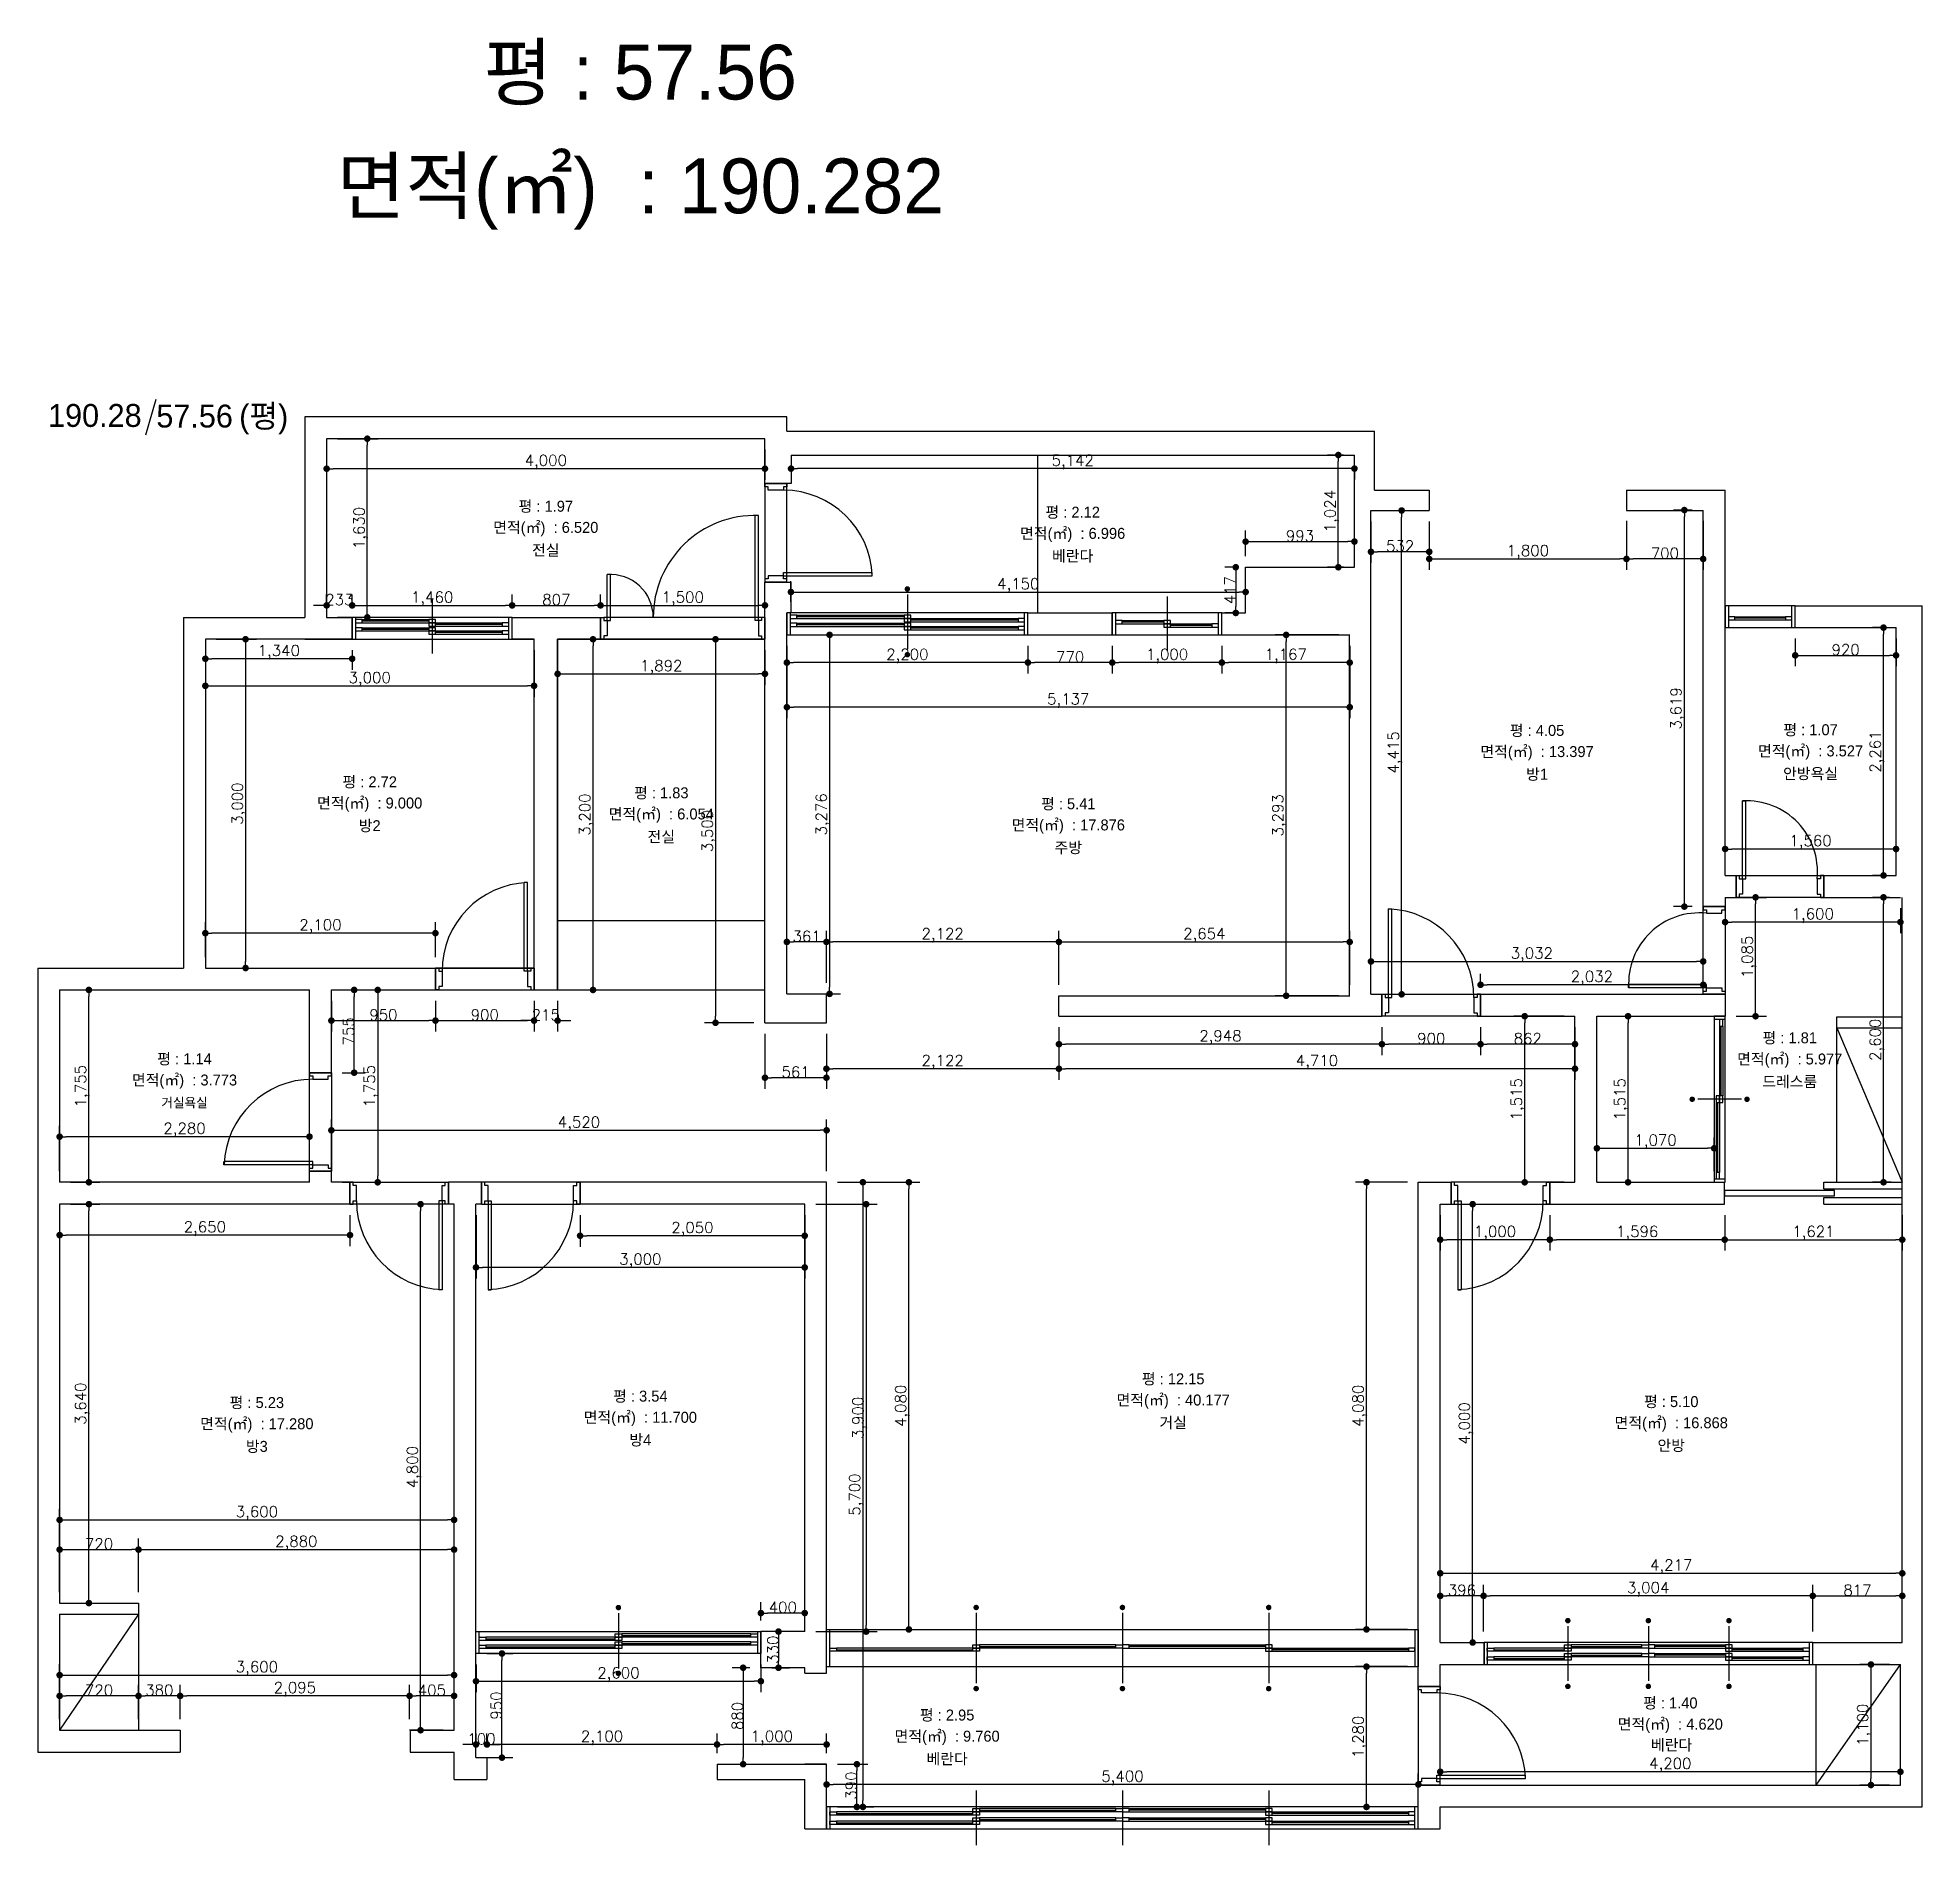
# Model space of a CAD drawing. Header units: inches. Extents: x -55157 to -7160, y -122257 to -52101.
# Drawn here: x -32201 to -15001, y -83409 to -66915 of the extents above; entities that cross this region are included whole.
import ezdxf
from ezdxf.enums import TextEntityAlignment as Align

# ---------------------------------------------------------------- set-up
doc = ezdxf.new("R2010")
doc.units = ezdxf.units.IN
doc.header["$LTSCALE"] = 50
doc.header["$MEASUREMENT"] = 0
for name, color, linetype in [('Layer 1', 7, 'Continuous'), ('win', 4, 'Continuous'), ('도면층2', 2, 'Continuous'), ('도면층4', 4, 'Continuous'), ('도면층5', 5, 'Continuous'), ('도면층8', 8, 'Continuous'), ('도면층9', 9, 'Continuous')]:
    doc.layers.add(name, color=color, linetype=linetype)
doc.styles.get("Standard").update_dxf_attribs({"font": 'txt.shx', "bigfont": 'whgtxt.shx'})
doc.styles.add('휴먼엑스포', font='Expo M.ttf')
doc.dimstyles.get("Standard").update_dxf_attribs({"dimscale": 20, "dimtxt": 5, "dimasz": 3, "dimexe": 5, "dimexo": 5, "dimgap": 0.09, "dimtad": 1, "dimdec": 0, "dimzin": 0, "dimdsep": 46, "dimlunit": 6, "dimtxsty": 'Standard', "dimblk": 'DOT', "dimcen": 0.09, "dimadec": 0, "dimazin": 0, "dimtfac": 1, "dimtdec": 0, "dimtix": 1, "dimtofl": 0, "dimtmove": 0, "dimatfit": 3, "dimfxl": 1, "dimtolj": 1, "dimtzin": 0, "dimarcsym": 0})

msp = doc.modelspace()

# ---------------------------------------------------------------- texts
at = {"layer": 'win', "style": '휴먼엑스포'}
for s, p in [('190.28', (-32106.762, -70466.268)), ('57.56', (-31118.565, -70471.873)), ('(평)', (-30362.49, -70471.873))]:
    msp.add_text(s, height=208.8393, dxfattribs=at).set_placement(p)
at = {"layer": '도면층4', "color": 7, "style": '휴먼엑스포'}
for s, height, p in [('평 : 57.56', 500, (-26701.639, -67222.884)), ('면적(㎡)  : 190.282', 500, (-26701.639, -68295.072)), ('평 : 1.97', 100, (-27564.002, -71189.036)), ('평 : 2.12', 100, (-22755.502, -71243.536)), ('면적(㎡)  : 6.520', 100, (-27564.002, -71389.036)), ('전실', 100, (-27564.002, -71589.036)), ('평 : 4.05', 100, (-18517.283, -73234.722)), ('평 : 1.07', 100, (-16021.283, -73228.536)), ('면적(㎡)  : 13.397', 100, (-18517.283, -73434.722)), ('면적(㎡)  : 3.527', 100, (-16021.283, -73428.536)), ('방1', 100, (-18517.283, -73634.722)), ('안방욕실', 100, (-16021.283, -73628.536)), ('평 : 2.72', 100, (-29171.283, -73704.036)), ('평 : 1.83', 100, (-26510.002, -73804.036)), ('면적(㎡)  : 9.000', 100, (-29171.283, -73904.036)), ('면적(㎡)  : 6.054', 100, (-26510.002, -74004.036)), ('평 : 5.41', 100, (-22795.642, -73904.036)), ('방2', 100, (-29171.283, -74104.036)), ('면적(㎡)  : 17.876', 100, (-22795.642, -74104.036)), ('전실', 100, (-26510.002, -74204.036)), ('주방', 100, (-22795.642, -74304.036)), ('평 : 1.81', 100, (-16211.069, -76039.736)), ('평 : 1.14', 100, (-30861.283, -76231.536)), ('면적(㎡)  : 5.977', 100, (-16211.069, -76239.736)), ('면적(㎡)  : 3.773', 100, (-30861.283, -76431.536)), ('드레스룸', 100, (-16211.069, -76439.736)), ('평 : 12.15', 100, (-21838.092, -79151.479)), ('평 : 3.54', 100, (-26701.283, -79309.036)), ('면적(㎡)  : 40.177', 100, (-21838.092, -79351.479)), ('평 : 5.23', 100, (-30201.283, -79367.874)), ('면적(㎡)  : 11.700', 100, (-26701.283, -79509.036)), ('평 : 5.10', 100, (-17292.783, -79359.036)), ('면적(㎡)  : 17.280', 100, (-30201.283, -79567.874)), ('거실', 100, (-21838.092, -79551.479)), ('면적(㎡)  : 16.868', 100, (-17292.783, -79559.036)), ('방3', 100, (-30201.283, -79767.874)), ('방4', 100, (-26701.283, -79709.036)), ('안방', 100, (-17292.783, -79759.036)), ('평 : 2.95', 100, (-23901.283, -82219.036)), ('평 : 1.40', 100, (-17301.283, -82109.036)), ('면적(㎡)  : 9.760', 100, (-23901.283, -82419.036)), ('면적(㎡)  : 4.620', 100, (-17301.283, -82309.036)), ('베란다', 100, (-23901.283, -82619.036)), ('베란다', 100, (-17289.799, -82491.483))]:
    msp.add_text(s, height=height, dxfattribs=at).set_placement(p, align=Align.MIDDLE)
at = {"layer": '도면층4', "style": '휴먼엑스포'}
for s, p in [('면적(㎡)  : 6.996', (-22755.502, -71443.536)), ('베란다', (-22755.502, -71643.536))]:
    msp.add_text(s, height=100, dxfattribs=at).set_placement(p, align=Align.MIDDLE)
at = {"layer": '도면층4'}
msp.add_text('거실욕실', height=100, dxfattribs=at).set_placement((-30861.283, -76631.536), align=Align.MIDDLE)

# ---------------------------------------------------------------- blocks, each defined once
blk = doc.blocks.new('_Dot')
at = {"color": 0, "linetype": 'ByBlock', "lineweight": -2}
blk.add_line((-0.5, 0), (-1, 0), dxfattribs=at)
at = {"color": 0, "linetype": 'ByBlock', "const_width": 0.5}
blk.add_lwpolyline([(-0.25, 0, 1), (0.25, 0, 1)], format="xyb", close=True, dxfattribs=at)
blk = doc.blocks.new('*D28')
at = {"layer": 'Defpoints', "color": 0, "transparency": 16777216}
for p in [(-25001, -77359), (-25001, -83059), (-24670, -83059)]:
    blk.add_point(p, dxfattribs=at)
at = {"layer": '도면층4', "color": 0, "lineweight": -2, "transparency": 16777216}
for p, q in [((-24901, -77359), (-24570, -77359)), ((-24670, -77419), (-24670, -82999)), ((-24901, -83059), (-24570, -83059))]:
    blk.add_line(p, q, dxfattribs=at)
at = {"layer": '도면층4', "color": 0, "lineweight": -2, "transparency": 16777216, "xscale": 60, "yscale": 60, "zscale": 60}
for p, rotation in [((-24670, -77359), 90), ((-24670, -83059), 270)]:
    blk.add_blockref('_Dot', p, dxfattribs=dict(at, rotation=rotation))
at = {"layer": '도면층4', "color": 0, "transparency": 16777216, "insert": (-24730, -80209), "char_height": 100, "attachment_point": 5, "rotation": 90}
blk.add_mtext('\\A1;5,700', dxfattribs=at)
blk = doc.blocks.new('*D29')
at = {"layer": 'Defpoints', "color": 0, "transparency": 16777216}
for p in [(-20074, -77359), (-19601, -77359), (-19601, -81439)]:
    blk.add_point(p, dxfattribs=at)
at = {"layer": '도면층4', "color": 0, "lineweight": -2, "transparency": 16777216}
for p, q in [((-19701, -77359), (-20174, -77359)), ((-20074, -81379), (-20074, -77419)), ((-19701, -81439), (-20174, -81439))]:
    blk.add_line(p, q, dxfattribs=at)
at = {"layer": '도면층4', "color": 0, "lineweight": -2, "transparency": 16777216, "xscale": 60, "yscale": 60, "zscale": 60}
for p, rotation in [((-20074, -77359), 90), ((-20074, -81439), 270)]:
    blk.add_blockref('_Dot', p, dxfattribs=dict(at, rotation=rotation))
at = {"layer": '도면층4', "color": 0, "transparency": 16777216, "insert": (-20135, -79399), "char_height": 100, "attachment_point": 5, "rotation": 90}
blk.add_mtext('\\A1;4,080', dxfattribs=at)
blk = doc.blocks.new('*D30')
at = {"layer": 'Defpoints', "color": 0, "transparency": 16777216}
for p in [(-19401, -77559), (-19105, -77559), (-19401, -81559)]:
    blk.add_point(p, dxfattribs=at)
at = {"layer": '도면층4', "color": 0, "lineweight": -2, "transparency": 16777216}
for p, q in [((-19301, -77559), (-19005, -77559)), ((-19105, -81499), (-19105, -77619)), ((-19301, -81559), (-19005, -81559))]:
    blk.add_line(p, q, dxfattribs=at)
at = {"layer": '도면층4', "color": 0, "lineweight": -2, "transparency": 16777216, "xscale": 60, "yscale": 60, "zscale": 60}
for p, rotation in [((-19105, -77559), 90), ((-19105, -81559), 270)]:
    blk.add_blockref('_Dot', p, dxfattribs=dict(at, rotation=rotation))
at = {"layer": '도면층4', "color": 0, "transparency": 16777216, "insert": (-19166, -79559), "char_height": 100, "attachment_point": 5, "rotation": 90}
blk.add_mtext('\\A1;4,000', dxfattribs=at)
blk = doc.blocks.new('*D31')
at = {"layer": 'Defpoints', "color": 0, "transparency": 16777216}
for p in [(-15184, -80927), (-19401, -81559), (-15184, -81559)]:
    blk.add_point(p, dxfattribs=at)
at = {"layer": '도면층4', "color": 0, "lineweight": -2, "transparency": 16777216}
for p, q in [((-19401, -81459), (-19401, -80827)), ((-15184, -81459), (-15184, -80827)), ((-19341, -80927), (-15244, -80927))]:
    blk.add_line(p, q, dxfattribs=at)
at = {"layer": '도면층4', "color": 0, "lineweight": -2, "transparency": 16777216, "xscale": 60, "yscale": 60, "zscale": 60, "rotation": 180}
blk.add_blockref('_Dot', (-19401, -80927), dxfattribs=at)
at = {"layer": '도면층4', "color": 0, "lineweight": -2, "transparency": 16777216, "xscale": 60, "yscale": 60, "zscale": 60}
blk.add_blockref('_Dot', (-15184, -80927), dxfattribs=at)
at = {"layer": '도면층4', "color": 0, "transparency": 16777216, "insert": (-17293, -80867), "char_height": 100, "attachment_point": 5}
blk.add_mtext('\\A1;4,217', dxfattribs=at)
blk = doc.blocks.new('*D32')
at = {"layer": 'Defpoints', "color": 0, "transparency": 16777216}
for p in [(-16805, -77559), (-15184, -77559), (-15184, -77883)]:
    blk.add_point(p, dxfattribs=at)
at = {"layer": '도면층4', "color": 0, "lineweight": -2, "transparency": 16777216}
for p, q in [((-16805, -77659), (-16805, -77983)), ((-15184, -77659), (-15184, -77983)), ((-16745, -77883), (-15244, -77883))]:
    blk.add_line(p, q, dxfattribs=at)
at = {"layer": '도면층4', "color": 0, "lineweight": -2, "transparency": 16777216, "xscale": 60, "yscale": 60, "zscale": 60, "rotation": 180}
blk.add_blockref('_Dot', (-16805, -77883), dxfattribs=at)
at = {"layer": '도면층4', "color": 0, "lineweight": -2, "transparency": 16777216, "xscale": 60, "yscale": 60, "zscale": 60}
blk.add_blockref('_Dot', (-15184, -77883), dxfattribs=at)
at = {"layer": '도면층4', "color": 0, "transparency": 16777216, "insert": (-15995, -77823), "char_height": 100, "attachment_point": 5}
blk.add_mtext('\\A1;1,621', dxfattribs=at)
blk = doc.blocks.new('*D33')
at = {"layer": 'Defpoints', "color": 0, "transparency": 16777216}
for p in [(-18401, -77559), (-16805, -77559), (-18401, -77883)]:
    blk.add_point(p, dxfattribs=at)
at = {"layer": '도면층4', "color": 0, "lineweight": -2, "transparency": 16777216}
for p, q in [((-18401, -77659), (-18401, -77983)), ((-16805, -77659), (-16805, -77983)), ((-16865, -77883), (-18341, -77883))]:
    blk.add_line(p, q, dxfattribs=at)
at = {"layer": '도면층4', "color": 0, "lineweight": -2, "transparency": 16777216, "xscale": 60, "yscale": 60, "zscale": 60, "rotation": 180}
blk.add_blockref('_Dot', (-18401, -77883), dxfattribs=at)
at = {"layer": '도면층4', "color": 0, "lineweight": -2, "transparency": 16777216, "xscale": 60, "yscale": 60, "zscale": 60}
blk.add_blockref('_Dot', (-16805, -77883), dxfattribs=at)
at = {"layer": '도면층4', "color": 0, "transparency": 16777216, "insert": (-17603, -77823), "char_height": 100, "attachment_point": 5}
blk.add_mtext('\\A1;1,596', dxfattribs=at)
blk = doc.blocks.new('*D34')
at = {"layer": 'Defpoints', "color": 0, "transparency": 16777216}
for p in [(-15355, -74759), (-15201, -74759), (-15184, -77359)]:
    blk.add_point(p, dxfattribs=at)
at = {"layer": '도면층4', "color": 0, "lineweight": -2, "transparency": 16777216}
for p, q in [((-15301, -74759), (-15455, -74759)), ((-15355, -77299), (-15355, -74819)), ((-15284, -77359), (-15455, -77359))]:
    blk.add_line(p, q, dxfattribs=at)
at = {"layer": '도면층4', "color": 0, "lineweight": -2, "transparency": 16777216, "xscale": 60, "yscale": 60, "zscale": 60}
for p, rotation in [((-15355, -74759), 90), ((-15355, -77359), 270)]:
    blk.add_blockref('_Dot', p, dxfattribs=dict(at, rotation=rotation))
at = {"layer": '도면층4', "color": 0, "transparency": 16777216, "insert": (-15416, -76059), "char_height": 100, "attachment_point": 5, "rotation": 90}
blk.add_mtext('\\A1;2,600', dxfattribs=at)
blk = doc.blocks.new('*D35')
at = {"layer": 'Defpoints', "color": 0, "transparency": 16777216}
for p in [(-16801, -74759), (-15201, -74759), (-16801, -74985)]:
    blk.add_point(p, dxfattribs=at)
at = {"layer": '도면층4', "color": 0, "lineweight": -2, "transparency": 16777216}
for p, q in [((-16801, -74859), (-16801, -75085)), ((-15261, -74985), (-16741, -74985)), ((-15201, -74859), (-15201, -75085))]:
    blk.add_line(p, q, dxfattribs=at)
at = {"layer": '도면층4', "color": 0, "lineweight": -2, "transparency": 16777216, "xscale": 60, "yscale": 60, "zscale": 60, "rotation": 180}
blk.add_blockref('_Dot', (-16801, -74985), dxfattribs=at)
at = {"layer": '도면층4', "color": 0, "lineweight": -2, "transparency": 16777216, "xscale": 60, "yscale": 60, "zscale": 60}
blk.add_blockref('_Dot', (-15201, -74985), dxfattribs=at)
at = {"layer": '도면층4', "color": 0, "transparency": 16777216, "insert": (-16001, -74925), "char_height": 100, "attachment_point": 5}
blk.add_mtext('\\A1;1,600', dxfattribs=at)
blk = doc.blocks.new('*D36')
at = {"layer": 'Defpoints', "color": 0, "transparency": 16777216}
for p in [(-16901, -77049), (-17971, -77359), (-16901, -77359)]:
    blk.add_point(p, dxfattribs=at)
at = {"layer": '도면층4', "color": 0, "lineweight": -2, "transparency": 16777216}
for p, q in [((-17971, -77259), (-17971, -76949)), ((-17911, -77049), (-16961, -77049)), ((-16901, -77259), (-16901, -76949))]:
    blk.add_line(p, q, dxfattribs=at)
at = {"layer": '도면층4', "color": 0, "lineweight": -2, "transparency": 16777216, "xscale": 60, "yscale": 60, "zscale": 60, "rotation": 180}
blk.add_blockref('_Dot', (-17971, -77049), dxfattribs=at)
at = {"layer": '도면층4', "color": 0, "lineweight": -2, "transparency": 16777216, "xscale": 60, "yscale": 60, "zscale": 60}
blk.add_blockref('_Dot', (-16901, -77049), dxfattribs=at)
at = {"layer": '도면층4', "color": 0, "transparency": 16777216, "insert": (-17436, -76989), "char_height": 100, "attachment_point": 5}
blk.add_mtext('\\A1;1,070', dxfattribs=at)
blk = doc.blocks.new('*D37')
at = {"layer": 'Defpoints', "color": 0, "transparency": 16777216}
for p in [(-17971, -75844), (-17687, -75844), (-17971, -77359)]:
    blk.add_point(p, dxfattribs=at)
at = {"layer": '도면층4', "color": 0, "lineweight": -2, "transparency": 16777216}
for p, q in [((-17871, -75844), (-17587, -75844)), ((-17687, -77299), (-17687, -75904)), ((-17871, -77359), (-17587, -77359))]:
    blk.add_line(p, q, dxfattribs=at)
at = {"layer": '도면층4', "color": 0, "lineweight": -2, "transparency": 16777216, "xscale": 60, "yscale": 60, "zscale": 60}
for p, rotation in [((-17687, -75844), 90), ((-17687, -77359), 270)]:
    blk.add_blockref('_Dot', p, dxfattribs=dict(at, rotation=rotation))
at = {"layer": '도면층4', "color": 0, "transparency": 16777216, "insert": (-17747, -76602), "char_height": 100, "attachment_point": 5, "rotation": 90}
blk.add_mtext('\\A1;1,515', dxfattribs=at)
blk = doc.blocks.new('*D38')
at = {"layer": 'Defpoints', "color": 0, "transparency": 16777216}
for p in [(-15355, -72298), (-15241, -72298), (-15241, -74559)]:
    blk.add_point(p, dxfattribs=at)
at = {"layer": '도면층4', "color": 0, "lineweight": -2, "transparency": 16777216}
for p, q in [((-15341, -72298), (-15455, -72298)), ((-15355, -74499), (-15355, -72358)), ((-15341, -74559), (-15455, -74559))]:
    blk.add_line(p, q, dxfattribs=at)
at = {"layer": '도면층4', "color": 0, "lineweight": -2, "transparency": 16777216, "xscale": 60, "yscale": 60, "zscale": 60}
for p, rotation in [((-15355, -72298), 90), ((-15355, -74559), 270)]:
    blk.add_blockref('_Dot', p, dxfattribs=dict(at, rotation=rotation))
at = {"layer": '도면층4', "color": 0, "transparency": 16777216, "insert": (-15416, -73429), "char_height": 100, "attachment_point": 5, "rotation": 90}
blk.add_mtext('\\A1;2,261', dxfattribs=at)
blk = doc.blocks.new('*D39')
at = {"layer": 'Defpoints', "color": 0, "transparency": 16777216}
for p in [(-16801, -74318), (-16801, -74559), (-15241, -74559)]:
    blk.add_point(p, dxfattribs=at)
at = {"layer": '도면층4', "color": 0, "lineweight": -2, "transparency": 16777216}
for p, q in [((-16801, -74459), (-16801, -74218)), ((-15241, -74459), (-15241, -74218)), ((-15301, -74318), (-16741, -74318))]:
    blk.add_line(p, q, dxfattribs=at)
at = {"layer": '도면층4', "color": 0, "lineweight": -2, "transparency": 16777216, "xscale": 60, "yscale": 60, "zscale": 60, "rotation": 180}
blk.add_blockref('_Dot', (-16801, -74318), dxfattribs=at)
at = {"layer": '도면층4', "color": 0, "lineweight": -2, "transparency": 16777216, "xscale": 60, "yscale": 60, "zscale": 60}
blk.add_blockref('_Dot', (-15241, -74318), dxfattribs=at)
at = {"layer": '도면층4', "color": 0, "transparency": 16777216, "insert": (-16021, -74257), "char_height": 100, "attachment_point": 5}
blk.add_mtext('\\A1;1,560', dxfattribs=at)
blk = doc.blocks.new('*D40')
at = {"layer": 'Defpoints', "color": 0, "transparency": 16777216}
for p in [(-17001, -75344), (-20033, -75644), (-17001, -75644)]:
    blk.add_point(p, dxfattribs=at)
at = {"layer": '도면층4', "color": 0, "lineweight": -2, "transparency": 16777216}
for p, q in [((-20033, -75544), (-20033, -75244)), ((-17001, -75544), (-17001, -75244)), ((-19973, -75344), (-17061, -75344))]:
    blk.add_line(p, q, dxfattribs=at)
at = {"layer": '도면층4', "color": 0, "lineweight": -2, "transparency": 16777216, "xscale": 60, "yscale": 60, "zscale": 60, "rotation": 180}
blk.add_blockref('_Dot', (-20033, -75344), dxfattribs=at)
at = {"layer": '도면층4', "color": 0, "lineweight": -2, "transparency": 16777216, "xscale": 60, "yscale": 60, "zscale": 60}
blk.add_blockref('_Dot', (-17001, -75344), dxfattribs=at)
at = {"layer": '도면층4', "color": 0, "transparency": 16777216, "insert": (-18565, -75283), "char_height": 100, "attachment_point": 5}
blk.add_mtext('\\A1;3,032', dxfattribs=at)
blk = doc.blocks.new('*D41')
at = {"layer": 'Defpoints', "color": 0, "transparency": 16777216}
for p in [(-20033, -71229), (-19753, -71229), (-20033, -75644)]:
    blk.add_point(p, dxfattribs=at)
at = {"layer": '도면층4', "color": 0, "lineweight": -2, "transparency": 16777216}
for p, q in [((-19933, -71229), (-19653, -71229)), ((-19753, -75584), (-19753, -71289)), ((-19933, -75644), (-19653, -75644))]:
    blk.add_line(p, q, dxfattribs=at)
at = {"layer": '도면층4', "color": 0, "lineweight": -2, "transparency": 16777216, "xscale": 60, "yscale": 60, "zscale": 60}
for p, rotation in [((-19753, -71229), 90), ((-19753, -75644), 270)]:
    blk.add_blockref('_Dot', p, dxfattribs=dict(at, rotation=rotation))
at = {"layer": '도면층4', "color": 0, "transparency": 16777216, "insert": (-19813, -73437), "char_height": 100, "attachment_point": 5, "rotation": 90}
blk.add_mtext('\\A1;4,415', dxfattribs=at)
blk = doc.blocks.new('*D42')
at = {"layer": 'Defpoints', "color": 0, "transparency": 16777216}
for p in [(-18630, -75844), (-18171, -75844), (-18171, -77359)]:
    blk.add_point(p, dxfattribs=at)
at = {"layer": '도면층4', "color": 0, "lineweight": -2, "transparency": 16777216}
for p, q in [((-18271, -75844), (-18730, -75844)), ((-18630, -77299), (-18630, -75904)), ((-18271, -77359), (-18730, -77359))]:
    blk.add_line(p, q, dxfattribs=at)
at = {"layer": '도면층4', "color": 0, "lineweight": -2, "transparency": 16777216, "xscale": 60, "yscale": 60, "zscale": 60}
for p, rotation in [((-18630, -75844), 90), ((-18630, -77359), 270)]:
    blk.add_blockref('_Dot', p, dxfattribs=dict(at, rotation=rotation))
at = {"layer": '도면층4', "color": 0, "transparency": 16777216, "insert": (-18690, -76602), "char_height": 100, "attachment_point": 5, "rotation": 90}
blk.add_mtext('\\A1;1,515', dxfattribs=at)
blk = doc.blocks.new('*D43')
at = {"layer": 'Defpoints', "color": 0, "transparency": 16777216}
for p in [(-22881, -75844), (-18171, -75844), (-22881, -76323)]:
    blk.add_point(p, dxfattribs=at)
at = {"layer": '도면층4', "color": 0, "lineweight": -2, "transparency": 16777216}
for p, q in [((-22881, -75944), (-22881, -76423)), ((-18171, -75944), (-18171, -76423)), ((-18231, -76323), (-22821, -76323))]:
    blk.add_line(p, q, dxfattribs=at)
at = {"layer": '도면층4', "color": 0, "lineweight": -2, "transparency": 16777216, "xscale": 60, "yscale": 60, "zscale": 60, "rotation": 180}
blk.add_blockref('_Dot', (-22881, -76323), dxfattribs=at)
at = {"layer": '도면층4', "color": 0, "lineweight": -2, "transparency": 16777216, "xscale": 60, "yscale": 60, "zscale": 60}
blk.add_blockref('_Dot', (-18171, -76323), dxfattribs=at)
at = {"layer": '도면층4', "color": 0, "transparency": 16777216, "insert": (-20526, -76263), "char_height": 100, "attachment_point": 5}
blk.add_mtext('\\A1;4,710', dxfattribs=at)
blk = doc.blocks.new('*D44')
at = {"layer": 'Defpoints', "color": 0, "transparency": 16777216}
for p in [(-20807, -72364), (-20227, -72364), (-20227, -75657)]:
    blk.add_point(p, dxfattribs=at)
at = {"layer": '도면층4', "color": 0, "lineweight": -2, "transparency": 16777216}
for p, q in [((-20327, -72364), (-20907, -72364)), ((-20807, -75597), (-20807, -72424)), ((-20327, -75657), (-20907, -75657))]:
    blk.add_line(p, q, dxfattribs=at)
at = {"layer": '도면층4', "color": 0, "lineweight": -2, "transparency": 16777216, "xscale": 60, "yscale": 60, "zscale": 60}
for p, rotation in [((-20807, -72364), 90), ((-20807, -75657), 270)]:
    blk.add_blockref('_Dot', p, dxfattribs=dict(at, rotation=rotation))
at = {"layer": '도면층4', "color": 0, "transparency": 16777216, "insert": (-20868, -74011), "char_height": 100, "attachment_point": 5, "rotation": 90}
blk.add_mtext('\\A1;3,293', dxfattribs=at)
blk = doc.blocks.new('*D45')
at = {"layer": 'Defpoints', "color": 0, "transparency": 16777216}
for p in [(-20227, -75166), (-22881, -75657), (-20227, -75657)]:
    blk.add_point(p, dxfattribs=at)
at = {"layer": '도면층4', "color": 0, "lineweight": -2, "transparency": 16777216}
for p, q in [((-22881, -75557), (-22881, -75066)), ((-20227, -75557), (-20227, -75066)), ((-22821, -75166), (-20287, -75166))]:
    blk.add_line(p, q, dxfattribs=at)
at = {"layer": '도면층4', "color": 0, "lineweight": -2, "transparency": 16777216, "xscale": 60, "yscale": 60, "zscale": 60, "rotation": 180}
blk.add_blockref('_Dot', (-22881, -75166), dxfattribs=at)
at = {"layer": '도면층4', "color": 0, "lineweight": -2, "transparency": 16777216, "xscale": 60, "yscale": 60, "zscale": 60}
blk.add_blockref('_Dot', (-20227, -75166), dxfattribs=at)
at = {"layer": '도면층4', "color": 0, "transparency": 16777216, "insert": (-21554, -75106), "char_height": 100, "attachment_point": 5}
blk.add_mtext('\\A1;2,654', dxfattribs=at)
blk = doc.blocks.new('*D46')
at = {"layer": 'Defpoints', "color": 0, "transparency": 16777216}
for p in [(-25364, -72364), (-20227, -72364), (-25364, -73024)]:
    blk.add_point(p, dxfattribs=at)
at = {"layer": '도면층4', "color": 0, "lineweight": -2, "transparency": 16777216}
for p, q in [((-25364, -72464), (-25364, -73124)), ((-20227, -72464), (-20227, -73124)), ((-20287, -73024), (-25304, -73024))]:
    blk.add_line(p, q, dxfattribs=at)
at = {"layer": '도면층4', "color": 0, "lineweight": -2, "transparency": 16777216, "xscale": 60, "yscale": 60, "zscale": 60, "rotation": 180}
blk.add_blockref('_Dot', (-25364, -73024), dxfattribs=at)
at = {"layer": '도면층4', "color": 0, "lineweight": -2, "transparency": 16777216, "xscale": 60, "yscale": 60, "zscale": 60}
blk.add_blockref('_Dot', (-20227, -73024), dxfattribs=at)
at = {"layer": '도면층4', "color": 0, "transparency": 16777216, "insert": (-22796, -72964), "char_height": 100, "attachment_point": 5}
blk.add_mtext('\\A1;5,137', dxfattribs=at)
blk = doc.blocks.new('*D47')
at = {"layer": 'Defpoints', "color": 0, "transparency": 16777216}
for p in [(-25364, -72364), (-25364, -75640), (-24974, -75640)]:
    blk.add_point(p, dxfattribs=at)
at = {"layer": '도면층4', "color": 0, "lineweight": -2, "transparency": 16777216}
for p, q in [((-25264, -72364), (-24874, -72364)), ((-24974, -72424), (-24974, -75580)), ((-25264, -75640), (-24874, -75640))]:
    blk.add_line(p, q, dxfattribs=at)
at = {"layer": '도면층4', "color": 0, "lineweight": -2, "transparency": 16777216, "xscale": 60, "yscale": 60, "zscale": 60}
for p, rotation in [((-24974, -72364), 90), ((-24974, -75640), 270)]:
    blk.add_blockref('_Dot', p, dxfattribs=dict(at, rotation=rotation))
at = {"layer": '도면층4', "color": 0, "transparency": 16777216, "insert": (-25034, -74002), "char_height": 100, "attachment_point": 5, "rotation": 90}
blk.add_mtext('\\A1;3,276', dxfattribs=at)
blk = doc.blocks.new('*D48')
at = {"layer": 'Defpoints', "color": 0, "transparency": 16777216}
for p in [(-29564, -70574), (-25564, -70574), (-29564, -70848)]:
    blk.add_point(p, dxfattribs=at)
at = {"layer": '도면층4', "color": 0, "lineweight": -2, "transparency": 16777216}
for p, q in [((-29564, -70674), (-29564, -70948)), ((-25564, -70674), (-25564, -70948)), ((-25624, -70848), (-29504, -70848))]:
    blk.add_line(p, q, dxfattribs=at)
at = {"layer": '도면층4', "color": 0, "lineweight": -2, "transparency": 16777216, "xscale": 60, "yscale": 60, "zscale": 60, "rotation": 180}
blk.add_blockref('_Dot', (-29564, -70848), dxfattribs=at)
at = {"layer": '도면층4', "color": 0, "lineweight": -2, "transparency": 16777216, "xscale": 60, "yscale": 60, "zscale": 60}
blk.add_blockref('_Dot', (-25564, -70848), dxfattribs=at)
at = {"layer": '도면층4', "color": 0, "transparency": 16777216, "insert": (-27564, -70787), "char_height": 100, "attachment_point": 5}
blk.add_mtext('\\A1;4,000', dxfattribs=at)
blk = doc.blocks.new('*D49')
at = {"layer": 'Defpoints', "color": 0, "transparency": 16777216}
for p in [(-29564, -70574), (-29193, -70574), (-29564, -72204)]:
    blk.add_point(p, dxfattribs=at)
at = {"layer": '도면층4', "color": 0, "lineweight": -2, "transparency": 16777216}
for p, q in [((-29464, -70574), (-29093, -70574)), ((-29193, -72144), (-29193, -70634)), ((-29464, -72204), (-29093, -72204))]:
    blk.add_line(p, q, dxfattribs=at)
at = {"layer": '도면층4', "color": 0, "lineweight": -2, "transparency": 16777216, "xscale": 60, "yscale": 60, "zscale": 60}
for p, rotation in [((-29193, -70574), 90), ((-29193, -72204), 270)]:
    blk.add_blockref('_Dot', p, dxfattribs=dict(at, rotation=rotation))
at = {"layer": '도면층4', "color": 0, "transparency": 16777216, "insert": (-29253, -71389), "char_height": 100, "attachment_point": 5, "rotation": 90}
blk.add_mtext('\\A1;1,630', dxfattribs=at)
blk = doc.blocks.new('*D50')
at = {"layer": 'Defpoints', "color": 0, "transparency": 16777216}
for p in [(-25564, -72404), (-26015, -75904), (-25564, -75904)]:
    blk.add_point(p, dxfattribs=at)
at = {"layer": '도면층4', "color": 0, "lineweight": -2, "transparency": 16777216}
for p, q in [((-25664, -72404), (-26115, -72404)), ((-26015, -72464), (-26015, -75844)), ((-25664, -75904), (-26115, -75904))]:
    blk.add_line(p, q, dxfattribs=at)
at = {"layer": '도면층4', "color": 0, "lineweight": -2, "transparency": 16777216, "xscale": 60, "yscale": 60, "zscale": 60}
for p, rotation in [((-26015, -72404), 90), ((-26015, -75904), 270)]:
    blk.add_blockref('_Dot', p, dxfattribs=dict(at, rotation=rotation))
at = {"layer": '도면층4', "color": 0, "transparency": 16777216, "insert": (-26075, -74154), "char_height": 100, "attachment_point": 5, "rotation": 90}
blk.add_mtext('\\A1;3,500', dxfattribs=at)
blk = doc.blocks.new('*D51')
at = {"layer": 'Defpoints', "color": 0, "transparency": 16777216}
for p in [(-27456, -72404), (-27133, -72404), (-27456, -75604)]:
    blk.add_point(p, dxfattribs=at)
at = {"layer": '도면층4', "color": 0, "lineweight": -2, "transparency": 16777216}
for p, q in [((-27356, -72404), (-27033, -72404)), ((-27133, -75544), (-27133, -72464)), ((-27356, -75604), (-27033, -75604))]:
    blk.add_line(p, q, dxfattribs=at)
at = {"layer": '도면층4', "color": 0, "lineweight": -2, "transparency": 16777216, "xscale": 60, "yscale": 60, "zscale": 60}
for p, rotation in [((-27133, -72404), 90), ((-27133, -75604), 270)]:
    blk.add_blockref('_Dot', p, dxfattribs=dict(at, rotation=rotation))
at = {"layer": '도면층4', "color": 0, "transparency": 16777216, "insert": (-27193, -74004), "char_height": 100, "attachment_point": 5, "rotation": 90}
blk.add_mtext('\\A1;3,200', dxfattribs=at)
blk = doc.blocks.new('*D52')
at = {"layer": 'Defpoints', "color": 0, "transparency": 16777216}
for p in [(-29521, -75604), (-29521, -77359), (-29098, -77359)]:
    blk.add_point(p, dxfattribs=at)
at = {"layer": '도면층4', "color": 0, "lineweight": -2, "transparency": 16777216}
for p, q in [((-29421, -75604), (-28998, -75604)), ((-29098, -75664), (-29098, -77299)), ((-29421, -77359), (-28998, -77359))]:
    blk.add_line(p, q, dxfattribs=at)
at = {"layer": '도면층4', "color": 0, "lineweight": -2, "transparency": 16777216, "xscale": 60, "yscale": 60, "zscale": 60}
for p, rotation in [((-29098, -75604), 90), ((-29098, -77359), 270)]:
    blk.add_blockref('_Dot', p, dxfattribs=dict(at, rotation=rotation))
at = {"layer": '도면층4', "color": 0, "transparency": 16777216, "insert": (-29158, -76482), "char_height": 100, "attachment_point": 5, "rotation": 90}
blk.add_mtext('\\A1;1,755', dxfattribs=at)
blk = doc.blocks.new('*D53')
at = {"layer": 'Defpoints', "color": 0, "transparency": 16777216}
for p in [(-25001, -76885), (-29521, -77359), (-25001, -77359)]:
    blk.add_point(p, dxfattribs=at)
at = {"layer": '도면층4', "color": 0, "lineweight": -2, "transparency": 16777216}
for p, q in [((-29521, -77259), (-29521, -76785)), ((-25001, -77259), (-25001, -76785)), ((-29461, -76885), (-25061, -76885))]:
    blk.add_line(p, q, dxfattribs=at)
at = {"layer": '도면층4', "color": 0, "lineweight": -2, "transparency": 16777216, "xscale": 60, "yscale": 60, "zscale": 60, "rotation": 180}
blk.add_blockref('_Dot', (-29521, -76885), dxfattribs=at)
at = {"layer": '도면층4', "color": 0, "lineweight": -2, "transparency": 16777216, "xscale": 60, "yscale": 60, "zscale": 60}
blk.add_blockref('_Dot', (-25001, -76885), dxfattribs=at)
at = {"layer": '도면층4', "color": 0, "transparency": 16777216, "insert": (-27261, -76825), "char_height": 100, "attachment_point": 5}
blk.add_mtext('\\A1;4,520', dxfattribs=at)
blk = doc.blocks.new('*D54')
at = {"layer": 'Defpoints', "color": 0, "transparency": 16777216}
for p in [(-32001, -76943), (-32001, -77359), (-29721, -77359)]:
    blk.add_point(p, dxfattribs=at)
at = {"layer": '도면층4', "color": 0, "lineweight": -2, "transparency": 16777216}
for p, q in [((-32001, -77259), (-32001, -76843)), ((-29721, -77259), (-29721, -76843)), ((-29781, -76943), (-31941, -76943))]:
    blk.add_line(p, q, dxfattribs=at)
at = {"layer": '도면층4', "color": 0, "lineweight": -2, "transparency": 16777216, "xscale": 60, "yscale": 60, "zscale": 60, "rotation": 180}
blk.add_blockref('_Dot', (-32001, -76943), dxfattribs=at)
at = {"layer": '도면층4', "color": 0, "lineweight": -2, "transparency": 16777216, "xscale": 60, "yscale": 60, "zscale": 60}
blk.add_blockref('_Dot', (-29721, -76943), dxfattribs=at)
at = {"layer": '도면층4', "color": 0, "transparency": 16777216, "insert": (-30861, -76882), "char_height": 100, "attachment_point": 5}
blk.add_mtext('\\A1;2,280', dxfattribs=at)
blk = doc.blocks.new('*D55')
at = {"layer": 'Defpoints', "color": 0, "transparency": 16777216}
for p in [(-32001, -75604), (-31734, -75604), (-32001, -77359)]:
    blk.add_point(p, dxfattribs=at)
at = {"layer": '도면층4', "color": 0, "lineweight": -2, "transparency": 16777216}
for p, q in [((-31901, -75604), (-31634, -75604)), ((-31734, -77299), (-31734, -75664)), ((-31901, -77359), (-31634, -77359))]:
    blk.add_line(p, q, dxfattribs=at)
at = {"layer": '도면층4', "color": 0, "lineweight": -2, "transparency": 16777216, "xscale": 60, "yscale": 60, "zscale": 60}
for p, rotation in [((-31734, -75604), 90), ((-31734, -77359), 270)]:
    blk.add_blockref('_Dot', p, dxfattribs=dict(at, rotation=rotation))
at = {"layer": '도면층4', "color": 0, "transparency": 16777216, "insert": (-31795, -76482), "char_height": 100, "attachment_point": 5, "rotation": 90}
blk.add_mtext('\\A1;1,755', dxfattribs=at)
blk = doc.blocks.new('*D56')
at = {"layer": 'Defpoints', "color": 0, "transparency": 16777216}
for p in [(-28707, -77559), (-28401, -77559), (-28401, -82359)]:
    blk.add_point(p, dxfattribs=at)
at = {"layer": '도면층4', "color": 0, "lineweight": -2, "transparency": 16777216}
for p, q in [((-28501, -77559), (-28807, -77559)), ((-28707, -82299), (-28707, -77619)), ((-28501, -82359), (-28807, -82359))]:
    blk.add_line(p, q, dxfattribs=at)
at = {"layer": '도면층4', "color": 0, "lineweight": -2, "transparency": 16777216, "xscale": 60, "yscale": 60, "zscale": 60}
for p, rotation in [((-28707, -77559), 90), ((-28707, -82359), 270)]:
    blk.add_blockref('_Dot', p, dxfattribs=dict(at, rotation=rotation))
at = {"layer": '도면층4', "color": 0, "transparency": 16777216, "insert": (-28767, -79959), "char_height": 100, "attachment_point": 5, "rotation": 90}
blk.add_mtext('\\A1;4,800', dxfattribs=at)
blk = doc.blocks.new('*D57')
at = {"layer": 'Defpoints', "color": 0, "transparency": 16777216}
for p in [(-31281, -80711), (-32001, -81199), (-31281, -81199)]:
    blk.add_point(p, dxfattribs=at)
at = {"layer": '도면층4', "color": 0, "lineweight": -2, "transparency": 16777216}
for p, q in [((-32001, -81099), (-32001, -80611)), ((-31281, -81099), (-31281, -80611)), ((-31941, -80711), (-31341, -80711))]:
    blk.add_line(p, q, dxfattribs=at)
at = {"layer": '도면층4', "color": 0, "lineweight": -2, "transparency": 16777216, "xscale": 60, "yscale": 60, "zscale": 60, "rotation": 180}
blk.add_blockref('_Dot', (-32001, -80711), dxfattribs=at)
at = {"layer": '도면층4', "color": 0, "lineweight": -2, "transparency": 16777216, "xscale": 60, "yscale": 60, "zscale": 60}
blk.add_blockref('_Dot', (-31281, -80711), dxfattribs=at)
at = {"layer": '도면층4', "color": 0, "transparency": 16777216, "insert": (-31641, -80659), "char_height": 100, "attachment_point": 5}
blk.add_mtext('\\A1;720', dxfattribs=at)
blk = doc.blocks.new('*D58')
at = {"layer": 'Defpoints', "color": 0, "transparency": 16777216}
for p in [(-28401, -80711), (-28401, -81167), (-31281, -81199)]:
    blk.add_point(p, dxfattribs=at)
at = {"layer": '도면층4', "color": 0, "lineweight": -2, "transparency": 16777216}
for p, q in [((-31281, -81099), (-31281, -80611)), ((-28401, -81067), (-28401, -80611)), ((-31221, -80711), (-28461, -80711))]:
    blk.add_line(p, q, dxfattribs=at)
at = {"layer": '도면층4', "color": 0, "lineweight": -2, "transparency": 16777216, "xscale": 60, "yscale": 60, "zscale": 60, "rotation": 180}
blk.add_blockref('_Dot', (-31281, -80711), dxfattribs=at)
at = {"layer": '도면층4', "color": 0, "lineweight": -2, "transparency": 16777216, "xscale": 60, "yscale": 60, "zscale": 60}
blk.add_blockref('_Dot', (-28401, -80711), dxfattribs=at)
at = {"layer": '도면층4', "color": 0, "transparency": 16777216, "insert": (-29841, -80651), "char_height": 100, "attachment_point": 5}
blk.add_mtext('\\A1;2,880', dxfattribs=at)
blk = doc.blocks.new('*D59')
at = {"layer": 'Defpoints', "color": 0, "transparency": 16777216}
for p in [(-32001, -77559), (-31734, -77559), (-32001, -81199)]:
    blk.add_point(p, dxfattribs=at)
at = {"layer": '도면층4', "color": 0, "lineweight": -2, "transparency": 16777216}
for p, q in [((-31901, -77559), (-31634, -77559)), ((-31734, -81139), (-31734, -77619)), ((-31901, -81199), (-31634, -81199))]:
    blk.add_line(p, q, dxfattribs=at)
at = {"layer": '도면층4', "color": 0, "lineweight": -2, "transparency": 16777216, "xscale": 60, "yscale": 60, "zscale": 60}
for p, rotation in [((-31734, -77559), 90), ((-31734, -81199), 270)]:
    blk.add_blockref('_Dot', p, dxfattribs=dict(at, rotation=rotation))
at = {"layer": '도면층4', "color": 0, "transparency": 16777216, "insert": (-31795, -79379), "char_height": 100, "attachment_point": 5, "rotation": 90}
blk.add_mtext('\\A1;3,640', dxfattribs=at)
blk = doc.blocks.new('*D60')
at = {"layer": 'Defpoints', "color": 0, "transparency": 16777216}
for p in [(-28201, -77559), (-25201, -77559), (-28201, -78136)]:
    blk.add_point(p, dxfattribs=at)
at = {"layer": '도면층4', "color": 0, "lineweight": -2, "transparency": 16777216}
for p, q in [((-28201, -77659), (-28201, -78236)), ((-25201, -77659), (-25201, -78236)), ((-25261, -78136), (-28141, -78136))]:
    blk.add_line(p, q, dxfattribs=at)
at = {"layer": '도면층4', "color": 0, "lineweight": -2, "transparency": 16777216, "xscale": 60, "yscale": 60, "zscale": 60, "rotation": 180}
blk.add_blockref('_Dot', (-28201, -78136), dxfattribs=at)
at = {"layer": '도면층4', "color": 0, "lineweight": -2, "transparency": 16777216, "xscale": 60, "yscale": 60, "zscale": 60}
blk.add_blockref('_Dot', (-25201, -78136), dxfattribs=at)
at = {"layer": '도면층4', "color": 0, "transparency": 16777216, "insert": (-26701, -78075), "char_height": 100, "attachment_point": 5}
blk.add_mtext('\\A1;3,000', dxfattribs=at)
blk = doc.blocks.new('*D61')
at = {"layer": 'Defpoints', "color": 0, "transparency": 16777216}
for p in [(-25201, -77559), (-25201, -81459), (-24640, -81459)]:
    blk.add_point(p, dxfattribs=at)
at = {"layer": '도면층4', "color": 0, "lineweight": -2, "transparency": 16777216}
for p, q in [((-25101, -77559), (-24540, -77559)), ((-24640, -77619), (-24640, -81399)), ((-25101, -81459), (-24540, -81459))]:
    blk.add_line(p, q, dxfattribs=at)
at = {"layer": '도면층4', "color": 0, "lineweight": -2, "transparency": 16777216, "xscale": 60, "yscale": 60, "zscale": 60}
for p, rotation in [((-24640, -77559), 90), ((-24640, -81459), 270)]:
    blk.add_blockref('_Dot', p, dxfattribs=dict(at, rotation=rotation))
at = {"layer": '도면층4', "color": 0, "transparency": 16777216, "insert": (-24700, -79509), "char_height": 100, "attachment_point": 5, "rotation": 90}
blk.add_mtext('\\A1;3,900', dxfattribs=at)
blk = doc.blocks.new('*D62')
at = {"layer": 'Defpoints', "color": 0, "transparency": 16777216}
for p in [(-25201, -81459), (-25601, -81789), (-25440, -81789)]:
    blk.add_point(p, dxfattribs=at)
at = {"layer": '도면층4', "color": 0, "lineweight": -2, "transparency": 16777216}
for p, q in [((-25301, -81459), (-25540, -81459)), ((-25440, -81519), (-25440, -81729)), ((-25501, -81789), (-25340, -81789))]:
    blk.add_line(p, q, dxfattribs=at)
at = {"layer": '도면층4', "color": 0, "lineweight": -2, "transparency": 16777216, "xscale": 60, "yscale": 60, "zscale": 60}
for p, rotation in [((-25440, -81459), 90), ((-25440, -81789), 270)]:
    blk.add_blockref('_Dot', p, dxfattribs=dict(at, rotation=rotation))
at = {"layer": '도면층4', "color": 0, "transparency": 16777216, "insert": (-25491, -81624), "char_height": 100, "attachment_point": 5, "rotation": 90}
blk.add_mtext('\\A1;330', dxfattribs=at)
blk = doc.blocks.new('*D63')
at = {"layer": 'Defpoints', "color": 0, "transparency": 16777216}
for p in [(-25601, -81789), (-26001, -82669), (-25763, -82669)]:
    blk.add_point(p, dxfattribs=at)
at = {"layer": '도면층4', "color": 0, "lineweight": -2, "transparency": 16777216}
for p, q in [((-25701, -81789), (-25863, -81789)), ((-25763, -81849), (-25763, -82609)), ((-25901, -82669), (-25663, -82669))]:
    blk.add_line(p, q, dxfattribs=at)
at = {"layer": '도면층4', "color": 0, "lineweight": -2, "transparency": 16777216, "xscale": 60, "yscale": 60, "zscale": 60}
for p, rotation in [((-25763, -81789), 90), ((-25763, -82669), 270)]:
    blk.add_blockref('_Dot', p, dxfattribs=dict(at, rotation=rotation))
at = {"layer": '도면층4', "color": 0, "transparency": 16777216, "insert": (-25815, -82229), "char_height": 100, "attachment_point": 5, "rotation": 90}
blk.add_mtext('\\A1;880', dxfattribs=at)
blk = doc.blocks.new('*D64')
at = {"layer": 'Defpoints', "color": 0, "transparency": 16777216}
for p in [(-30671, -72404), (-27671, -72404), (-27671, -72829)]:
    blk.add_point(p, dxfattribs=at)
at = {"layer": '도면층4', "color": 0, "lineweight": -2, "transparency": 16777216}
for p, q in [((-30671, -72504), (-30671, -72929)), ((-27671, -72504), (-27671, -72929)), ((-30611, -72829), (-27731, -72829))]:
    blk.add_line(p, q, dxfattribs=at)
at = {"layer": '도면층4', "color": 0, "lineweight": -2, "transparency": 16777216, "xscale": 60, "yscale": 60, "zscale": 60, "rotation": 180}
blk.add_blockref('_Dot', (-30671, -72829), dxfattribs=at)
at = {"layer": '도면층4', "color": 0, "lineweight": -2, "transparency": 16777216, "xscale": 60, "yscale": 60, "zscale": 60}
blk.add_blockref('_Dot', (-27671, -72829), dxfattribs=at)
at = {"layer": '도면층4', "color": 0, "transparency": 16777216, "insert": (-29171, -72769), "char_height": 100, "attachment_point": 5}
blk.add_mtext('\\A1;3,000', dxfattribs=at)
blk = doc.blocks.new('*D65')
at = {"layer": 'Defpoints', "color": 0, "transparency": 16777216}
for p in [(-30671, -72404), (-30671, -75404), (-30304, -75404)]:
    blk.add_point(p, dxfattribs=at)
at = {"layer": '도면층4', "color": 0, "lineweight": -2, "transparency": 16777216}
for p, q in [((-30571, -72404), (-30204, -72404)), ((-30304, -72464), (-30304, -75344)), ((-30571, -75404), (-30204, -75404))]:
    blk.add_line(p, q, dxfattribs=at)
at = {"layer": '도면층4', "color": 0, "lineweight": -2, "transparency": 16777216, "xscale": 60, "yscale": 60, "zscale": 60}
for p, rotation in [((-30304, -72404), 90), ((-30304, -75404), 270)]:
    blk.add_blockref('_Dot', p, dxfattribs=dict(at, rotation=rotation))
at = {"layer": '도면층4', "color": 0, "transparency": 16777216, "insert": (-30364, -73904), "char_height": 100, "attachment_point": 5, "rotation": 90}
blk.add_mtext('\\A1;3,000', dxfattribs=at)
blk = doc.blocks.new('*D66')
at = {"layer": 'Defpoints', "color": 0, "transparency": 16777216}
for p in [(-30671, -75086), (-30671, -75404), (-28571, -75404)]:
    blk.add_point(p, dxfattribs=at)
at = {"layer": '도면층4', "color": 0, "lineweight": -2, "transparency": 16777216}
for p, q in [((-30671, -75304), (-30671, -74986)), ((-28571, -75304), (-28571, -74986)), ((-28631, -75086), (-30611, -75086))]:
    blk.add_line(p, q, dxfattribs=at)
at = {"layer": '도면층4', "color": 0, "lineweight": -2, "transparency": 16777216, "xscale": 60, "yscale": 60, "zscale": 60, "rotation": 180}
blk.add_blockref('_Dot', (-30671, -75086), dxfattribs=at)
at = {"layer": '도면층4', "color": 0, "lineweight": -2, "transparency": 16777216, "xscale": 60, "yscale": 60, "zscale": 60}
blk.add_blockref('_Dot', (-28571, -75086), dxfattribs=at)
at = {"layer": '도면층4', "color": 0, "transparency": 16777216, "insert": (-29621, -75025), "char_height": 100, "attachment_point": 5}
blk.add_mtext('\\A1;2,100', dxfattribs=at)
blk = doc.blocks.new('*D67')
at = {"layer": 'Defpoints', "color": 0, "transparency": 16777216}
for p in [(-22881, -75844), (-25003, -75904), (-25003, -76323)]:
    blk.add_point(p, dxfattribs=at)
at = {"layer": '도면층4', "color": 0, "lineweight": -2, "transparency": 16777216}
for p, q in [((-25003, -76004), (-25003, -76423)), ((-22881, -75944), (-22881, -76423)), ((-22941, -76323), (-24943, -76323))]:
    blk.add_line(p, q, dxfattribs=at)
at = {"layer": '도면층4', "color": 0, "lineweight": -2, "transparency": 16777216, "xscale": 60, "yscale": 60, "zscale": 60, "rotation": 180}
blk.add_blockref('_Dot', (-25003, -76323), dxfattribs=at)
at = {"layer": '도면층4', "color": 0, "lineweight": -2, "transparency": 16777216, "xscale": 60, "yscale": 60, "zscale": 60}
blk.add_blockref('_Dot', (-22881, -76323), dxfattribs=at)
at = {"layer": '도면층4', "color": 0, "transparency": 16777216, "insert": (-23942, -76263), "char_height": 100, "attachment_point": 5}
blk.add_mtext('\\A1;2,122', dxfattribs=at)
blk = doc.blocks.new('*D68')
at = {"layer": 'Defpoints', "color": 0, "transparency": 16777216}
for p in [(-27456, -72404), (-25564, -72404), (-25564, -72720)]:
    blk.add_point(p, dxfattribs=at)
at = {"layer": '도면층4', "color": 0, "lineweight": -2, "transparency": 16777216}
for p, q in [((-27456, -72504), (-27456, -72820)), ((-25564, -72504), (-25564, -72820)), ((-27396, -72720), (-25624, -72720))]:
    blk.add_line(p, q, dxfattribs=at)
at = {"layer": '도면층4', "color": 0, "lineweight": -2, "transparency": 16777216, "xscale": 60, "yscale": 60, "zscale": 60, "rotation": 180}
blk.add_blockref('_Dot', (-27456, -72720), dxfattribs=at)
at = {"layer": '도면층4', "color": 0, "lineweight": -2, "transparency": 16777216, "xscale": 60, "yscale": 60, "zscale": 60}
blk.add_blockref('_Dot', (-25564, -72720), dxfattribs=at)
at = {"layer": '도면층4', "color": 0, "transparency": 16777216, "insert": (-26510, -72660), "char_height": 100, "attachment_point": 5}
blk.add_mtext('\\A1;1,892', dxfattribs=at)
blk = doc.blocks.new('*D69')
at = {"layer": 'Defpoints', "color": 0, "transparency": 16777216}
for p in [(-20331, -70723), (-20184, -70723), (-20184, -71747)]:
    blk.add_point(p, dxfattribs=at)
at = {"layer": '도면층4', "color": 0, "lineweight": -2, "transparency": 16777216}
for p, q in [((-20284, -70723), (-20431, -70723)), ((-20331, -71687), (-20331, -70783)), ((-20284, -71747), (-20431, -71747))]:
    blk.add_line(p, q, dxfattribs=at)
at = {"layer": '도면층4', "color": 0, "lineweight": -2, "transparency": 16777216, "xscale": 60, "yscale": 60, "zscale": 60}
for p, rotation in [((-20331, -70723), 90), ((-20331, -71747), 270)]:
    blk.add_blockref('_Dot', p, dxfattribs=dict(at, rotation=rotation))
at = {"layer": '도면층4', "color": 0, "transparency": 16777216, "insert": (-20391, -71235), "char_height": 100, "attachment_point": 5, "rotation": 90}
blk.add_mtext('\\A1;1,024', dxfattribs=at)
blk = doc.blocks.new('*D70')
at = {"layer": 'Defpoints', "color": 0, "transparency": 16777216}
for p in [(-21177, -71747), (-21267, -72164), (-21177, -72164)]:
    blk.add_point(p, dxfattribs=at)
at = {"layer": '도면층4', "color": 0, "lineweight": -2, "transparency": 16777216}
for p, q in [((-21277, -71747), (-21367, -71747)), ((-21267, -71807), (-21267, -72104)), ((-21277, -72164), (-21367, -72164))]:
    blk.add_line(p, q, dxfattribs=at)
at = {"layer": '도면층4', "color": 0, "lineweight": -2, "transparency": 16777216, "xscale": 60, "yscale": 60, "zscale": 60}
for p, rotation in [((-21267, -71747), 90), ((-21267, -72164), 270)]:
    blk.add_blockref('_Dot', p, dxfattribs=dict(at, rotation=rotation))
at = {"layer": '도면층4', "color": 0, "transparency": 16777216, "insert": (-21319, -71956), "char_height": 100, "attachment_point": 5, "rotation": 90}
blk.add_mtext('\\A1;417', dxfattribs=at)
blk = doc.blocks.new('*D71')
at = {"layer": 'Defpoints', "color": 0, "transparency": 16777216}
for p in [(-20184, -71513), (-21177, -71747), (-20184, -71747)]:
    blk.add_point(p, dxfattribs=at)
at = {"layer": '도면층4', "color": 0, "lineweight": -2, "transparency": 16777216}
for p, q in [((-21177, -71647), (-21177, -71413)), ((-21117, -71513), (-20244, -71513)), ((-20184, -71647), (-20184, -71413))]:
    blk.add_line(p, q, dxfattribs=at)
at = {"layer": '도면층4', "color": 0, "lineweight": -2, "transparency": 16777216, "xscale": 60, "yscale": 60, "zscale": 60, "rotation": 180}
blk.add_blockref('_Dot', (-21177, -71513), dxfattribs=at)
at = {"layer": '도면층4', "color": 0, "lineweight": -2, "transparency": 16777216, "xscale": 60, "yscale": 60, "zscale": 60}
blk.add_blockref('_Dot', (-20184, -71513), dxfattribs=at)
at = {"layer": '도면층4', "color": 0, "transparency": 16777216, "insert": (-20681, -71461), "char_height": 100, "attachment_point": 5}
blk.add_mtext('\\A1;993', dxfattribs=at)
blk = doc.blocks.new('*D72')
at = {"layer": 'Defpoints', "color": 0, "transparency": 16777216}
for p in [(-25326, -70723), (-25326, -70847), (-20184, -70723)]:
    blk.add_point(p, dxfattribs=at)
at = {"layer": '도면층4', "color": 0, "lineweight": -2, "transparency": 16777216}
for p, q in [((-25326, -70823), (-25326, -70947)), ((-20244, -70847), (-25266, -70847)), ((-20184, -70823), (-20184, -70947))]:
    blk.add_line(p, q, dxfattribs=at)
at = {"layer": '도면층4', "color": 0, "lineweight": -2, "transparency": 16777216, "xscale": 60, "yscale": 60, "zscale": 60, "rotation": 180}
blk.add_blockref('_Dot', (-25326, -70847), dxfattribs=at)
at = {"layer": '도면층4', "color": 0, "lineweight": -2, "transparency": 16777216, "xscale": 60, "yscale": 60, "zscale": 60}
blk.add_blockref('_Dot', (-20184, -70847), dxfattribs=at)
at = {"layer": '도면층4', "color": 0, "transparency": 16777216, "insert": (-22755, -70787), "char_height": 100, "attachment_point": 5}
blk.add_mtext('\\A1;5,142', dxfattribs=at)
blk = doc.blocks.new('*D73')
at = {"layer": 'Defpoints', "color": 0, "transparency": 16777216}
for p in [(-21177, -71973), (-25327, -72164), (-21177, -72164)]:
    blk.add_point(p, dxfattribs=at)
at = {"layer": '도면층4', "color": 0, "lineweight": -2, "transparency": 16777216}
for p, q in [((-25327, -72064), (-25327, -71873)), ((-21177, -72064), (-21177, -71873)), ((-25267, -71973), (-21237, -71973))]:
    blk.add_line(p, q, dxfattribs=at)
at = {"layer": '도면층4', "color": 0, "lineweight": -2, "transparency": 16777216, "xscale": 60, "yscale": 60, "zscale": 60, "rotation": 180}
blk.add_blockref('_Dot', (-25327, -71973), dxfattribs=at)
at = {"layer": '도면층4', "color": 0, "lineweight": -2, "transparency": 16777216, "xscale": 60, "yscale": 60, "zscale": 60}
blk.add_blockref('_Dot', (-21177, -71973), dxfattribs=at)
at = {"layer": '도면층4', "color": 0, "transparency": 16777216, "insert": (-23252, -71913), "char_height": 100, "attachment_point": 5}
blk.add_mtext('\\A1;4,150', dxfattribs=at)
blk = doc.blocks.new('*D74')
at = {"layer": 'Defpoints', "color": 0, "transparency": 16777216}
for p in [(-15184, -81133), (-16001, -81559), (-15184, -81559)]:
    blk.add_point(p, dxfattribs=at)
at = {"layer": '도면층4', "color": 0, "lineweight": -2, "transparency": 16777216}
for p, q in [((-16001, -81459), (-16001, -81033)), ((-15941, -81133), (-15244, -81133)), ((-15184, -81459), (-15184, -81033))]:
    blk.add_line(p, q, dxfattribs=at)
at = {"layer": '도면층4', "color": 0, "lineweight": -2, "transparency": 16777216, "xscale": 60, "yscale": 60, "zscale": 60, "rotation": 180}
blk.add_blockref('_Dot', (-16001, -81133), dxfattribs=at)
at = {"layer": '도면층4', "color": 0, "lineweight": -2, "transparency": 16777216, "xscale": 60, "yscale": 60, "zscale": 60}
blk.add_blockref('_Dot', (-15184, -81133), dxfattribs=at)
at = {"layer": '도면층4', "color": 0, "transparency": 16777216, "insert": (-15593, -81081), "char_height": 100, "attachment_point": 5}
blk.add_mtext('\\A1;817', dxfattribs=at)
blk = doc.blocks.new('*D75')
at = {"layer": 'Defpoints', "color": 0, "transparency": 16777216}
for p in [(-25601, -81290), (-25601, -81459), (-25201, -81459)]:
    blk.add_point(p, dxfattribs=at)
at = {"layer": '도면층4', "color": 0, "lineweight": -2, "transparency": 16777216}
for p, q in [((-25601, -81359), (-25601, -81190)), ((-25261, -81290), (-25541, -81290)), ((-25201, -81359), (-25201, -81190))]:
    blk.add_line(p, q, dxfattribs=at)
at = {"layer": '도면층4', "color": 0, "lineweight": -2, "transparency": 16777216, "xscale": 60, "yscale": 60, "zscale": 60, "rotation": 180}
blk.add_blockref('_Dot', (-25601, -81290), dxfattribs=at)
at = {"layer": '도면층4', "color": 0, "lineweight": -2, "transparency": 16777216, "xscale": 60, "yscale": 60, "zscale": 60}
blk.add_blockref('_Dot', (-25201, -81290), dxfattribs=at)
at = {"layer": '도면층4', "color": 0, "transparency": 16777216, "insert": (-25401, -81238), "char_height": 100, "attachment_point": 5}
blk.add_mtext('\\A1;400', dxfattribs=at)
blk = doc.blocks.new('*D76')
at = {"layer": 'Defpoints', "color": 0, "transparency": 16777216}
for p in [(-17701, -71225), (-17001, -71225), (-17701, -71671)]:
    blk.add_point(p, dxfattribs=at)
at = {"layer": '도면층4', "color": 0, "lineweight": -2, "transparency": 16777216}
for p, q in [((-17701, -71325), (-17701, -71771)), ((-17001, -71325), (-17001, -71771)), ((-17061, -71671), (-17641, -71671))]:
    blk.add_line(p, q, dxfattribs=at)
at = {"layer": '도면층4', "color": 0, "lineweight": -2, "transparency": 16777216, "xscale": 60, "yscale": 60, "zscale": 60, "rotation": 180}
blk.add_blockref('_Dot', (-17701, -71671), dxfattribs=at)
at = {"layer": '도면층4', "color": 0, "lineweight": -2, "transparency": 16777216, "xscale": 60, "yscale": 60, "zscale": 60}
blk.add_blockref('_Dot', (-17001, -71671), dxfattribs=at)
at = {"layer": '도면층4', "color": 0, "transparency": 16777216, "insert": (-17351, -71619), "char_height": 100, "attachment_point": 5}
blk.add_mtext('\\A1;700', dxfattribs=at)
blk = doc.blocks.new('*D77')
at = {"layer": 'Defpoints', "color": 0, "transparency": 16777216}
for p in [(-20033, -71229), (-19501, -71229), (-20033, -71606)]:
    blk.add_point(p, dxfattribs=at)
at = {"layer": '도면층4', "color": 0, "lineweight": -2, "transparency": 16777216}
for p, q in [((-20033, -71329), (-20033, -71706)), ((-19501, -71329), (-19501, -71706)), ((-19561, -71606), (-19973, -71606))]:
    blk.add_line(p, q, dxfattribs=at)
at = {"layer": '도면층4', "color": 0, "lineweight": -2, "transparency": 16777216, "xscale": 60, "yscale": 60, "zscale": 60, "rotation": 180}
blk.add_blockref('_Dot', (-20033, -71606), dxfattribs=at)
at = {"layer": '도면층4', "color": 0, "lineweight": -2, "transparency": 16777216, "xscale": 60, "yscale": 60, "zscale": 60}
blk.add_blockref('_Dot', (-19501, -71606), dxfattribs=at)
at = {"layer": '도면층4', "color": 0, "transparency": 16777216, "insert": (-19767, -71554), "char_height": 100, "attachment_point": 5}
blk.add_mtext('\\A1;532', dxfattribs=at)
blk = doc.blocks.new('*D78')
at = {"layer": 'Defpoints', "color": 0, "transparency": 16777216}
for p in [(-21394, -72364), (-20227, -72364), (-21394, -72617)]:
    blk.add_point(p, dxfattribs=at)
at = {"layer": '도면층4', "color": 0, "lineweight": -2, "transparency": 16777216}
for p, q in [((-21394, -72464), (-21394, -72717)), ((-20227, -72464), (-20227, -72717)), ((-20287, -72617), (-21334, -72617))]:
    blk.add_line(p, q, dxfattribs=at)
at = {"layer": '도면층4', "color": 0, "lineweight": -2, "transparency": 16777216, "xscale": 60, "yscale": 60, "zscale": 60, "rotation": 180}
blk.add_blockref('_Dot', (-21394, -72617), dxfattribs=at)
at = {"layer": '도면층4', "color": 0, "lineweight": -2, "transparency": 16777216, "xscale": 60, "yscale": 60, "zscale": 60}
blk.add_blockref('_Dot', (-20227, -72617), dxfattribs=at)
at = {"layer": '도면층4', "color": 0, "transparency": 16777216, "insert": (-20811, -72557), "char_height": 100, "attachment_point": 5}
blk.add_mtext('\\A1;1,167', dxfattribs=at)
blk = doc.blocks.new('*D79')
at = {"layer": 'Defpoints', "color": 0, "transparency": 16777216}
for p in [(-22394, -72364), (-21394, -72364), (-22394, -72617)]:
    blk.add_point(p, dxfattribs=at)
at = {"layer": '도면층4', "color": 0, "lineweight": -2, "transparency": 16777216}
for p, q in [((-22394, -72464), (-22394, -72717)), ((-21394, -72464), (-21394, -72717)), ((-21454, -72617), (-22334, -72617))]:
    blk.add_line(p, q, dxfattribs=at)
at = {"layer": '도면층4', "color": 0, "lineweight": -2, "transparency": 16777216, "xscale": 60, "yscale": 60, "zscale": 60, "rotation": 180}
blk.add_blockref('_Dot', (-22394, -72617), dxfattribs=at)
at = {"layer": '도면층4', "color": 0, "lineweight": -2, "transparency": 16777216, "xscale": 60, "yscale": 60, "zscale": 60}
blk.add_blockref('_Dot', (-21394, -72617), dxfattribs=at)
at = {"layer": '도면층4', "color": 0, "transparency": 16777216, "insert": (-21894, -72557), "char_height": 100, "attachment_point": 5}
blk.add_mtext('\\A1;1,000', dxfattribs=at)
blk = doc.blocks.new('*D80')
at = {"layer": 'Defpoints', "color": 0, "transparency": 16777216}
for p in [(-23164, -72364), (-22394, -72364), (-23164, -72617)]:
    blk.add_point(p, dxfattribs=at)
at = {"layer": '도면층4', "color": 0, "lineweight": -2, "transparency": 16777216}
for p, q in [((-23164, -72464), (-23164, -72717)), ((-22394, -72464), (-22394, -72717)), ((-22454, -72617), (-23104, -72617))]:
    blk.add_line(p, q, dxfattribs=at)
at = {"layer": '도면층4', "color": 0, "lineweight": -2, "transparency": 16777216, "xscale": 60, "yscale": 60, "zscale": 60, "rotation": 180}
blk.add_blockref('_Dot', (-23164, -72617), dxfattribs=at)
at = {"layer": '도면층4', "color": 0, "lineweight": -2, "transparency": 16777216, "xscale": 60, "yscale": 60, "zscale": 60}
blk.add_blockref('_Dot', (-22394, -72617), dxfattribs=at)
at = {"layer": '도면층4', "color": 0, "transparency": 16777216, "insert": (-22779, -72565), "char_height": 100, "attachment_point": 5}
blk.add_mtext('\\A1;770', dxfattribs=at)
blk = doc.blocks.new('*D81')
at = {"layer": 'Defpoints', "color": 0, "transparency": 16777216}
for p in [(-25364, -72364), (-23164, -72364), (-25364, -72617)]:
    blk.add_point(p, dxfattribs=at)
at = {"layer": '도면층4', "color": 0, "lineweight": -2, "transparency": 16777216}
for p, q in [((-25364, -72464), (-25364, -72717)), ((-23164, -72464), (-23164, -72717)), ((-23224, -72617), (-25304, -72617))]:
    blk.add_line(p, q, dxfattribs=at)
at = {"layer": '도면층4', "color": 0, "lineweight": -2, "transparency": 16777216, "xscale": 60, "yscale": 60, "zscale": 60, "rotation": 180}
blk.add_blockref('_Dot', (-25364, -72617), dxfattribs=at)
at = {"layer": '도면층4', "color": 0, "lineweight": -2, "transparency": 16777216, "xscale": 60, "yscale": 60, "zscale": 60}
blk.add_blockref('_Dot', (-23164, -72617), dxfattribs=at)
at = {"layer": '도면층4', "color": 0, "transparency": 16777216, "insert": (-24264, -72557), "char_height": 100, "attachment_point": 5}
blk.add_mtext('\\A1;2,200', dxfattribs=at)
blk = doc.blocks.new('*D82')
at = {"layer": 'Defpoints', "color": 0, "transparency": 16777216}
for p in [(-30671, -72404), (-29331, -72404), (-30671, -72582)]:
    blk.add_point(p, dxfattribs=at)
at = {"layer": '도면층4', "color": 0, "lineweight": -2, "transparency": 16777216}
for p, q in [((-30671, -72504), (-30671, -72682)), ((-29391, -72582), (-30611, -72582)), ((-29331, -72504), (-29331, -72682))]:
    blk.add_line(p, q, dxfattribs=at)
at = {"layer": '도면층4', "color": 0, "lineweight": -2, "transparency": 16777216, "xscale": 60, "yscale": 60, "zscale": 60, "rotation": 180}
blk.add_blockref('_Dot', (-30671, -72582), dxfattribs=at)
at = {"layer": '도면층4', "color": 0, "lineweight": -2, "transparency": 16777216, "xscale": 60, "yscale": 60, "zscale": 60}
blk.add_blockref('_Dot', (-29331, -72582), dxfattribs=at)
at = {"layer": '도면층4', "color": 0, "transparency": 16777216, "insert": (-30001, -72522), "char_height": 100, "attachment_point": 5}
blk.add_mtext('\\A1;1,340', dxfattribs=at)
blk = doc.blocks.new('*D83')
at = {"layer": 'Defpoints', "color": 0, "transparency": 16777216}
for p in [(-29564, -72204), (-29331, -72095), (-29331, -72204)]:
    blk.add_point(p, dxfattribs=at)
at = {"layer": '도면층4', "color": 0, "lineweight": -2, "transparency": 16777216}
for p, q in [((-29564, -72104), (-29564, -71995)), ((-29331, -72104), (-29331, -71995)), ((-29624, -72095), (-29684, -72095)), ((-29271, -72095), (-29211, -72095))]:
    blk.add_line(p, q, dxfattribs=at)
at = {"layer": '도면층4', "color": 0, "lineweight": -2, "transparency": 16777216, "xscale": 60, "yscale": 60, "zscale": 60}
blk.add_blockref('_Dot', (-29564, -72095), dxfattribs=at)
at = {"layer": '도면층4', "color": 0, "lineweight": -2, "transparency": 16777216, "xscale": 60, "yscale": 60, "zscale": 60, "rotation": 180}
blk.add_blockref('_Dot', (-29331, -72095), dxfattribs=at)
at = {"layer": '도면층4', "color": 0, "transparency": 16777216, "insert": (-29448, -72043), "char_height": 100, "attachment_point": 5}
blk.add_mtext('\\A1;233', dxfattribs=at)
blk = doc.blocks.new('*D84')
at = {"layer": 'Defpoints', "color": 0, "transparency": 16777216}
for p in [(-29331, -72204), (-27871, -72095), (-27871, -72204)]:
    blk.add_point(p, dxfattribs=at)
at = {"layer": '도면층4', "color": 0, "lineweight": -2, "transparency": 16777216}
for p, q in [((-29331, -72104), (-29331, -71995)), ((-27871, -72104), (-27871, -71995)), ((-29271, -72095), (-27931, -72095))]:
    blk.add_line(p, q, dxfattribs=at)
at = {"layer": '도면층4', "color": 0, "lineweight": -2, "transparency": 16777216, "xscale": 60, "yscale": 60, "zscale": 60, "rotation": 180}
blk.add_blockref('_Dot', (-29331, -72095), dxfattribs=at)
at = {"layer": '도면층4', "color": 0, "lineweight": -2, "transparency": 16777216, "xscale": 60, "yscale": 60, "zscale": 60}
blk.add_blockref('_Dot', (-27871, -72095), dxfattribs=at)
at = {"layer": '도면층4', "color": 0, "transparency": 16777216, "insert": (-28601, -72035), "char_height": 100, "attachment_point": 5}
blk.add_mtext('\\A1;1,460', dxfattribs=at)
blk = doc.blocks.new('*D85')
at = {"layer": 'Defpoints', "color": 0, "transparency": 16777216}
for p in [(-27871, -72204), (-27064, -72095), (-27064, -72204)]:
    blk.add_point(p, dxfattribs=at)
at = {"layer": '도면층4', "color": 0, "lineweight": -2, "transparency": 16777216}
for p, q in [((-27871, -72104), (-27871, -71995)), ((-27064, -72104), (-27064, -71995)), ((-27811, -72095), (-27124, -72095))]:
    blk.add_line(p, q, dxfattribs=at)
at = {"layer": '도면층4', "color": 0, "lineweight": -2, "transparency": 16777216, "xscale": 60, "yscale": 60, "zscale": 60, "rotation": 180}
blk.add_blockref('_Dot', (-27871, -72095), dxfattribs=at)
at = {"layer": '도면층4', "color": 0, "lineweight": -2, "transparency": 16777216, "xscale": 60, "yscale": 60, "zscale": 60}
blk.add_blockref('_Dot', (-27064, -72095), dxfattribs=at)
at = {"layer": '도면층4', "color": 0, "transparency": 16777216, "insert": (-27468, -72043), "char_height": 100, "attachment_point": 5}
blk.add_mtext('\\A1;807', dxfattribs=at)
blk = doc.blocks.new('*D86')
at = {"layer": 'Defpoints', "color": 0, "transparency": 16777216}
for p in [(-27064, -72204), (-25564, -72095), (-25564, -72204)]:
    blk.add_point(p, dxfattribs=at)
at = {"layer": '도면층4', "color": 0, "lineweight": -2, "transparency": 16777216}
for p, q in [((-27064, -72104), (-27064, -71995)), ((-25564, -72104), (-25564, -71995)), ((-27004, -72095), (-25624, -72095))]:
    blk.add_line(p, q, dxfattribs=at)
at = {"layer": '도면층4', "color": 0, "lineweight": -2, "transparency": 16777216, "xscale": 60, "yscale": 60, "zscale": 60, "rotation": 180}
blk.add_blockref('_Dot', (-27064, -72095), dxfattribs=at)
at = {"layer": '도면층4', "color": 0, "lineweight": -2, "transparency": 16777216, "xscale": 60, "yscale": 60, "zscale": 60}
blk.add_blockref('_Dot', (-25564, -72095), dxfattribs=at)
at = {"layer": '도면층4', "color": 0, "transparency": 16777216, "insert": (-26314, -72035), "char_height": 100, "attachment_point": 5}
blk.add_mtext('\\A1;1,500', dxfattribs=at)
blk = doc.blocks.new('*D87')
at = {"layer": 'Defpoints', "color": 0, "transparency": 16777216}
for p in [(-32001, -77559), (-29351, -77559), (-32001, -77841)]:
    blk.add_point(p, dxfattribs=at)
at = {"layer": '도면층4', "color": 0, "lineweight": -2, "transparency": 16777216}
for p, q in [((-32001, -77659), (-32001, -77941)), ((-29351, -77659), (-29351, -77941)), ((-29411, -77841), (-31941, -77841))]:
    blk.add_line(p, q, dxfattribs=at)
at = {"layer": '도면층4', "color": 0, "lineweight": -2, "transparency": 16777216, "xscale": 60, "yscale": 60, "zscale": 60, "rotation": 180}
blk.add_blockref('_Dot', (-32001, -77841), dxfattribs=at)
at = {"layer": '도면층4', "color": 0, "lineweight": -2, "transparency": 16777216, "xscale": 60, "yscale": 60, "zscale": 60}
blk.add_blockref('_Dot', (-29351, -77841), dxfattribs=at)
at = {"layer": '도면층4', "color": 0, "transparency": 16777216, "insert": (-30676, -77781), "char_height": 100, "attachment_point": 5}
blk.add_mtext('\\A1;2,650', dxfattribs=at)
blk = doc.blocks.new('*D88')
at = {"layer": 'Defpoints', "color": 0, "transparency": 16777216}
for p in [(-27251, -77559), (-25201, -77559), (-27251, -77847)]:
    blk.add_point(p, dxfattribs=at)
at = {"layer": '도면층4', "color": 0, "lineweight": -2, "transparency": 16777216}
for p, q in [((-27251, -77659), (-27251, -77947)), ((-25201, -77659), (-25201, -77947)), ((-25261, -77847), (-27191, -77847))]:
    blk.add_line(p, q, dxfattribs=at)
at = {"layer": '도면층4', "color": 0, "lineweight": -2, "transparency": 16777216, "xscale": 60, "yscale": 60, "zscale": 60, "rotation": 180}
blk.add_blockref('_Dot', (-27251, -77847), dxfattribs=at)
at = {"layer": '도면층4', "color": 0, "lineweight": -2, "transparency": 16777216, "xscale": 60, "yscale": 60, "zscale": 60}
blk.add_blockref('_Dot', (-25201, -77847), dxfattribs=at)
at = {"layer": '도면층4', "color": 0, "transparency": 16777216, "insert": (-26226, -77787), "char_height": 100, "attachment_point": 5}
blk.add_mtext('\\A1;2,050', dxfattribs=at)
blk = doc.blocks.new('*D89')
at = {"layer": 'Defpoints', "color": 0, "transparency": 16777216}
for p in [(-25001, -77359), (-24250, -77359), (-25001, -81439)]:
    blk.add_point(p, dxfattribs=at)
at = {"layer": '도면층4', "color": 0, "lineweight": -2, "transparency": 16777216}
for p, q in [((-24901, -77359), (-24150, -77359)), ((-24250, -81379), (-24250, -77419)), ((-24901, -81439), (-24150, -81439))]:
    blk.add_line(p, q, dxfattribs=at)
at = {"layer": '도면층4', "color": 0, "lineweight": -2, "transparency": 16777216, "xscale": 60, "yscale": 60, "zscale": 60}
for p, rotation in [((-24250, -77359), 90), ((-24250, -81439), 270)]:
    blk.add_blockref('_Dot', p, dxfattribs=dict(at, rotation=rotation))
at = {"layer": '도면층4', "color": 0, "transparency": 16777216, "insert": (-24310, -79399), "char_height": 100, "attachment_point": 5, "rotation": 90}
blk.add_mtext('\\A1;4,080', dxfattribs=at)
blk = doc.blocks.new('*D90')
at = {"layer": 'Defpoints', "color": 0, "transparency": 16777216}
for p in [(-29521, -75604), (-29313, -75604), (-29521, -76359)]:
    blk.add_point(p, dxfattribs=at)
at = {"layer": '도면층4', "color": 0, "lineweight": -2, "transparency": 16777216}
for p, q in [((-29421, -75604), (-29213, -75604)), ((-29313, -76299), (-29313, -75664)), ((-29421, -76359), (-29213, -76359))]:
    blk.add_line(p, q, dxfattribs=at)
at = {"layer": '도면층4', "color": 0, "lineweight": -2, "transparency": 16777216, "xscale": 60, "yscale": 60, "zscale": 60}
for p, rotation in [((-29313, -75604), 90), ((-29313, -76359), 270)]:
    blk.add_blockref('_Dot', p, dxfattribs=dict(at, rotation=rotation))
at = {"layer": '도면층4', "color": 0, "transparency": 16777216, "insert": (-29364, -75982), "char_height": 100, "attachment_point": 5, "rotation": 90}
blk.add_mtext('\\A1;755', dxfattribs=at)
blk = doc.blocks.new('*D91')
at = {"layer": 'Defpoints', "color": 0, "transparency": 16777216}
for p in [(-25003, -75166), (-25003, -75640), (-22881, -75657)]:
    blk.add_point(p, dxfattribs=at)
at = {"layer": '도면층4', "color": 0, "lineweight": -2, "transparency": 16777216}
for p, q in [((-25003, -75540), (-25003, -75066)), ((-22881, -75557), (-22881, -75066)), ((-22941, -75166), (-24943, -75166))]:
    blk.add_line(p, q, dxfattribs=at)
at = {"layer": '도면층4', "color": 0, "lineweight": -2, "transparency": 16777216, "xscale": 60, "yscale": 60, "zscale": 60, "rotation": 180}
blk.add_blockref('_Dot', (-25003, -75166), dxfattribs=at)
at = {"layer": '도면층4', "color": 0, "lineweight": -2, "transparency": 16777216, "xscale": 60, "yscale": 60, "zscale": 60}
blk.add_blockref('_Dot', (-22881, -75166), dxfattribs=at)
at = {"layer": '도면층4', "color": 0, "transparency": 16777216, "insert": (-23942, -75106), "char_height": 100, "attachment_point": 5}
blk.add_mtext('\\A1;2,122', dxfattribs=at)
blk = doc.blocks.new('*D92')
at = {"layer": 'Defpoints', "color": 0, "transparency": 16777216}
for p in [(-25364, -75166), (-25364, -75640), (-25003, -75640)]:
    blk.add_point(p, dxfattribs=at)
at = {"layer": '도면층4', "color": 0, "lineweight": -2, "transparency": 16777216}
for p, q in [((-25364, -75540), (-25364, -75066)), ((-25003, -75540), (-25003, -75066)), ((-25063, -75166), (-25304, -75166))]:
    blk.add_line(p, q, dxfattribs=at)
at = {"layer": '도면층4', "color": 0, "lineweight": -2, "transparency": 16777216, "xscale": 60, "yscale": 60, "zscale": 60, "rotation": 180}
blk.add_blockref('_Dot', (-25364, -75166), dxfattribs=at)
at = {"layer": '도면층4', "color": 0, "lineweight": -2, "transparency": 16777216, "xscale": 60, "yscale": 60, "zscale": 60}
blk.add_blockref('_Dot', (-25003, -75166), dxfattribs=at)
at = {"layer": '도면층4', "color": 0, "transparency": 16777216, "insert": (-25184, -75115), "char_height": 100, "attachment_point": 5}
blk.add_mtext('\\A1;361', dxfattribs=at)
blk = doc.blocks.new('*D93')
at = {"layer": 'Defpoints', "color": 0, "transparency": 16777216}
for p in [(-19033, -75844), (-18171, -75857), (-19033, -76099)]:
    blk.add_point(p, dxfattribs=at)
at = {"layer": '도면층4', "color": 0, "lineweight": -2, "transparency": 16777216}
for p, q in [((-19033, -75944), (-19033, -76199)), ((-18171, -75957), (-18171, -76199)), ((-18231, -76099), (-18973, -76099))]:
    blk.add_line(p, q, dxfattribs=at)
at = {"layer": '도면층4', "color": 0, "lineweight": -2, "transparency": 16777216, "xscale": 60, "yscale": 60, "zscale": 60, "rotation": 180}
blk.add_blockref('_Dot', (-19033, -76099), dxfattribs=at)
at = {"layer": '도면층4', "color": 0, "lineweight": -2, "transparency": 16777216, "xscale": 60, "yscale": 60, "zscale": 60}
blk.add_blockref('_Dot', (-18171, -76099), dxfattribs=at)
at = {"layer": '도면층4', "color": 0, "transparency": 16777216, "insert": (-18602, -76047), "char_height": 100, "attachment_point": 5}
blk.add_mtext('\\A1;862', dxfattribs=at)
blk = doc.blocks.new('*D94')
at = {"layer": 'Defpoints', "color": 0, "transparency": 16777216}
for p in [(-19933, -75844), (-19033, -75844), (-19933, -76099)]:
    blk.add_point(p, dxfattribs=at)
at = {"layer": '도면층4', "color": 0, "lineweight": -2, "transparency": 16777216}
for p, q in [((-19933, -75944), (-19933, -76199)), ((-19033, -75944), (-19033, -76199)), ((-19093, -76099), (-19873, -76099))]:
    blk.add_line(p, q, dxfattribs=at)
at = {"layer": '도면층4', "color": 0, "lineweight": -2, "transparency": 16777216, "xscale": 60, "yscale": 60, "zscale": 60, "rotation": 180}
blk.add_blockref('_Dot', (-19933, -76099), dxfattribs=at)
at = {"layer": '도면층4', "color": 0, "lineweight": -2, "transparency": 16777216, "xscale": 60, "yscale": 60, "zscale": 60}
blk.add_blockref('_Dot', (-19033, -76099), dxfattribs=at)
at = {"layer": '도면층4', "color": 0, "transparency": 16777216, "insert": (-19483, -76047), "char_height": 100, "attachment_point": 5}
blk.add_mtext('\\A1;900', dxfattribs=at)
blk = doc.blocks.new('*D95')
at = {"layer": 'Defpoints', "color": 0, "transparency": 16777216}
for p in [(-22881, -75844), (-19933, -75844), (-22881, -76099)]:
    blk.add_point(p, dxfattribs=at)
at = {"layer": '도면층4', "color": 0, "lineweight": -2, "transparency": 16777216}
for p, q in [((-22881, -75944), (-22881, -76199)), ((-19933, -75944), (-19933, -76199)), ((-19993, -76099), (-22821, -76099))]:
    blk.add_line(p, q, dxfattribs=at)
at = {"layer": '도면층4', "color": 0, "lineweight": -2, "transparency": 16777216, "xscale": 60, "yscale": 60, "zscale": 60, "rotation": 180}
blk.add_blockref('_Dot', (-22881, -76099), dxfattribs=at)
at = {"layer": '도면층4', "color": 0, "lineweight": -2, "transparency": 16777216, "xscale": 60, "yscale": 60, "zscale": 60}
blk.add_blockref('_Dot', (-19933, -76099), dxfattribs=at)
at = {"layer": '도면층4', "color": 0, "transparency": 16777216, "insert": (-21407, -76038), "char_height": 100, "attachment_point": 5}
blk.add_mtext('\\A1;2,948', dxfattribs=at)
blk = doc.blocks.new('*D96')
at = {"layer": 'Defpoints', "color": 0, "transparency": 16777216}
for p in [(-19033, -75557), (-19033, -75644), (-17001, -75644)]:
    blk.add_point(p, dxfattribs=at)
at = {"layer": '도면층4', "color": 0, "lineweight": -2, "transparency": 16777216}
for p, q in [((-19033, -75544), (-19033, -75457)), ((-17001, -75544), (-17001, -75457)), ((-17061, -75557), (-18973, -75557))]:
    blk.add_line(p, q, dxfattribs=at)
at = {"layer": '도면층4', "color": 0, "lineweight": -2, "transparency": 16777216, "xscale": 60, "yscale": 60, "zscale": 60, "rotation": 180}
blk.add_blockref('_Dot', (-19033, -75557), dxfattribs=at)
at = {"layer": '도면층4', "color": 0, "lineweight": -2, "transparency": 16777216, "xscale": 60, "yscale": 60, "zscale": 60}
blk.add_blockref('_Dot', (-17001, -75557), dxfattribs=at)
at = {"layer": '도면층4', "color": 0, "transparency": 16777216, "insert": (-18017, -75496), "char_height": 100, "attachment_point": 5}
blk.add_mtext('\\A1;2,032', dxfattribs=at)
blk = doc.blocks.new('*D97')
at = {"layer": 'Defpoints', "color": 0, "transparency": 16777216}
for p in [(-17173, -71225), (-17001, -71225), (-17001, -74844)]:
    blk.add_point(p, dxfattribs=at)
at = {"layer": '도면층4', "color": 0, "lineweight": -2, "transparency": 16777216}
for p, q in [((-17101, -71225), (-17273, -71225)), ((-17173, -74784), (-17173, -71285)), ((-17101, -74844), (-17273, -74844))]:
    blk.add_line(p, q, dxfattribs=at)
at = {"layer": '도면층4', "color": 0, "lineweight": -2, "transparency": 16777216, "xscale": 60, "yscale": 60, "zscale": 60}
for p, rotation in [((-17173, -71225), 90), ((-17173, -74844), 270)]:
    blk.add_blockref('_Dot', p, dxfattribs=dict(at, rotation=rotation))
at = {"layer": '도면층4', "color": 0, "transparency": 16777216, "insert": (-17234, -73035), "char_height": 100, "attachment_point": 5, "rotation": 90}
blk.add_mtext('\\A1;3,619', dxfattribs=at)
blk = doc.blocks.new('*D98')
at = {"layer": 'Defpoints', "color": 0, "transparency": 16777216}
for p in [(-16161, -72298), (-15241, -72298), (-15241, -72551)]:
    blk.add_point(p, dxfattribs=at)
at = {"layer": '도면층4', "color": 0, "lineweight": -2, "transparency": 16777216}
for p, q in [((-16161, -72398), (-16161, -72651)), ((-15241, -72398), (-15241, -72651)), ((-16101, -72551), (-15301, -72551))]:
    blk.add_line(p, q, dxfattribs=at)
at = {"layer": '도면층4', "color": 0, "lineweight": -2, "transparency": 16777216, "xscale": 60, "yscale": 60, "zscale": 60, "rotation": 180}
blk.add_blockref('_Dot', (-16161, -72551), dxfattribs=at)
at = {"layer": '도면층4', "color": 0, "lineweight": -2, "transparency": 16777216, "xscale": 60, "yscale": 60, "zscale": 60}
blk.add_blockref('_Dot', (-15241, -72551), dxfattribs=at)
at = {"layer": '도면층4', "color": 0, "transparency": 16777216, "insert": (-15701, -72499), "char_height": 100, "attachment_point": 5}
blk.add_mtext('\\A1;920', dxfattribs=at)
blk = doc.blocks.new('*D99')
at = {"layer": 'Defpoints', "color": 0, "transparency": 16777216}
for p in [(-19401, -77559), (-18401, -77559), (-19401, -77883)]:
    blk.add_point(p, dxfattribs=at)
at = {"layer": '도면층4', "color": 0, "lineweight": -2, "transparency": 16777216}
for p, q in [((-19401, -77659), (-19401, -77983)), ((-18401, -77659), (-18401, -77983)), ((-18461, -77883), (-19341, -77883))]:
    blk.add_line(p, q, dxfattribs=at)
at = {"layer": '도면층4', "color": 0, "lineweight": -2, "transparency": 16777216, "xscale": 60, "yscale": 60, "zscale": 60, "rotation": 180}
blk.add_blockref('_Dot', (-19401, -77883), dxfattribs=at)
at = {"layer": '도면층4', "color": 0, "lineweight": -2, "transparency": 16777216, "xscale": 60, "yscale": 60, "zscale": 60}
blk.add_blockref('_Dot', (-18401, -77883), dxfattribs=at)
at = {"layer": '도면층4', "color": 0, "transparency": 16777216, "insert": (-18901, -77823), "char_height": 100, "attachment_point": 5}
blk.add_mtext('\\A1;1,000', dxfattribs=at)
blk = doc.blocks.new('*D100')
at = {"layer": 'Defpoints', "color": 0, "transparency": 16777216}
for p in [(-19005, -81133), (-19005, -81559), (-16001, -81559)]:
    blk.add_point(p, dxfattribs=at)
at = {"layer": '도면층4', "color": 0, "lineweight": -2, "transparency": 16777216}
for p, q in [((-19005, -81459), (-19005, -81033)), ((-16061, -81133), (-18945, -81133)), ((-16001, -81459), (-16001, -81033))]:
    blk.add_line(p, q, dxfattribs=at)
at = {"layer": '도면층4', "color": 0, "lineweight": -2, "transparency": 16777216, "xscale": 60, "yscale": 60, "zscale": 60, "rotation": 180}
blk.add_blockref('_Dot', (-19005, -81133), dxfattribs=at)
at = {"layer": '도면층4', "color": 0, "lineweight": -2, "transparency": 16777216, "xscale": 60, "yscale": 60, "zscale": 60}
blk.add_blockref('_Dot', (-16001, -81133), dxfattribs=at)
at = {"layer": '도면층4', "color": 0, "transparency": 16777216, "insert": (-17503, -81073), "char_height": 100, "attachment_point": 5}
blk.add_mtext('\\A1;3,004', dxfattribs=at)
blk = doc.blocks.new('*D101')
at = {"layer": 'Defpoints', "color": 0, "transparency": 16777216}
for p in [(-19401, -81133), (-19401, -81559), (-19005, -81559)]:
    blk.add_point(p, dxfattribs=at)
at = {"layer": '도면층4', "color": 0, "lineweight": -2, "transparency": 16777216}
for p, q in [((-19401, -81459), (-19401, -81033)), ((-19065, -81133), (-19341, -81133)), ((-19005, -81459), (-19005, -81033))]:
    blk.add_line(p, q, dxfattribs=at)
at = {"layer": '도면층4', "color": 0, "lineweight": -2, "transparency": 16777216, "xscale": 60, "yscale": 60, "zscale": 60, "rotation": 180}
blk.add_blockref('_Dot', (-19401, -81133), dxfattribs=at)
at = {"layer": '도면층4', "color": 0, "lineweight": -2, "transparency": 16777216, "xscale": 60, "yscale": 60, "zscale": 60}
blk.add_blockref('_Dot', (-19005, -81133), dxfattribs=at)
at = {"layer": '도면층4', "color": 0, "transparency": 16777216, "insert": (-19203, -81081), "char_height": 100, "attachment_point": 5}
blk.add_mtext('\\A1;396', dxfattribs=at)
blk = doc.blocks.new('*D102')
at = {"layer": 'Defpoints', "color": 0, "transparency": 16777216}
for p in [(-15201, -81759), (-15470, -82859), (-15201, -82859)]:
    blk.add_point(p, dxfattribs=at)
at = {"layer": '도면층4', "color": 0, "lineweight": -2, "transparency": 16777216}
for p, q in [((-15301, -81759), (-15570, -81759)), ((-15470, -81819), (-15470, -82799)), ((-15301, -82859), (-15570, -82859))]:
    blk.add_line(p, q, dxfattribs=at)
at = {"layer": '도면층4', "color": 0, "lineweight": -2, "transparency": 16777216, "xscale": 60, "yscale": 60, "zscale": 60}
for p, rotation in [((-15470, -81759), 90), ((-15470, -82859), 270)]:
    blk.add_blockref('_Dot', p, dxfattribs=dict(at, rotation=rotation))
at = {"layer": '도면층4', "color": 0, "transparency": 16777216, "insert": (-15530, -82309), "char_height": 100, "attachment_point": 5, "rotation": 90}
blk.add_mtext('\\A1;1,100', dxfattribs=at)
blk = doc.blocks.new('*D103')
at = {"layer": 'Defpoints', "color": 0, "transparency": 16777216}
for p in [(-19401, -82738), (-19401, -82859), (-15201, -82859)]:
    blk.add_point(p, dxfattribs=at)
at = {"layer": '도면층4', "color": 0, "lineweight": -2, "transparency": 16777216}
for p, q in [((-19401, -82759), (-19401, -82638)), ((-15201, -82759), (-15201, -82638)), ((-15261, -82738), (-19341, -82738))]:
    blk.add_line(p, q, dxfattribs=at)
at = {"layer": '도면층4', "color": 0, "lineweight": -2, "transparency": 16777216, "xscale": 60, "yscale": 60, "zscale": 60, "rotation": 180}
blk.add_blockref('_Dot', (-19401, -82738), dxfattribs=at)
at = {"layer": '도면층4', "color": 0, "lineweight": -2, "transparency": 16777216, "xscale": 60, "yscale": 60, "zscale": 60}
blk.add_blockref('_Dot', (-15201, -82738), dxfattribs=at)
at = {"layer": '도면층4', "color": 0, "transparency": 16777216, "insert": (-17301, -82677), "char_height": 100, "attachment_point": 5}
blk.add_mtext('\\A1;4,200', dxfattribs=at)
blk = doc.blocks.new('*D104')
at = {"layer": 'Defpoints', "color": 0, "transparency": 16777216}
for p in [(-20074, -81779), (-19601, -81779), (-19601, -83059)]:
    blk.add_point(p, dxfattribs=at)
at = {"layer": '도면층4', "color": 0, "lineweight": -2, "transparency": 16777216}
for p, q in [((-19701, -81779), (-20174, -81779)), ((-20074, -82999), (-20074, -81839)), ((-19701, -83059), (-20174, -83059))]:
    blk.add_line(p, q, dxfattribs=at)
at = {"layer": '도면층4', "color": 0, "lineweight": -2, "transparency": 16777216, "xscale": 60, "yscale": 60, "zscale": 60}
for p, rotation in [((-20074, -81779), 90), ((-20074, -83059), 270)]:
    blk.add_blockref('_Dot', p, dxfattribs=dict(at, rotation=rotation))
at = {"layer": '도면층4', "color": 0, "transparency": 16777216, "insert": (-20135, -82419), "char_height": 100, "attachment_point": 5, "rotation": 90}
blk.add_mtext('\\A1;1,280', dxfattribs=at)
blk = doc.blocks.new('*D105')
at = {"layer": 'Defpoints', "color": 0, "transparency": 16777216}
for p in [(-25001, -82854), (-25001, -83059), (-19601, -83059)]:
    blk.add_point(p, dxfattribs=at)
at = {"layer": '도면층4', "color": 0, "lineweight": -2, "transparency": 16777216}
for p, q in [((-25001, -82959), (-25001, -82754)), ((-19661, -82854), (-24941, -82854)), ((-19601, -82959), (-19601, -82754))]:
    blk.add_line(p, q, dxfattribs=at)
at = {"layer": '도면층4', "color": 0, "lineweight": -2, "transparency": 16777216, "xscale": 60, "yscale": 60, "zscale": 60, "rotation": 180}
blk.add_blockref('_Dot', (-25001, -82854), dxfattribs=at)
at = {"layer": '도면층4', "color": 0, "lineweight": -2, "transparency": 16777216, "xscale": 60, "yscale": 60, "zscale": 60}
blk.add_blockref('_Dot', (-19601, -82854), dxfattribs=at)
at = {"layer": '도면층4', "color": 0, "transparency": 16777216, "insert": (-22301, -82794), "char_height": 100, "attachment_point": 5}
blk.add_mtext('\\A1;5,400', dxfattribs=at)
blk = doc.blocks.new('*D106')
at = {"layer": 'Defpoints', "color": 0, "transparency": 16777216}
for p in [(-25001, -82669), (-24725, -82669), (-25001, -83059)]:
    blk.add_point(p, dxfattribs=at)
at = {"layer": '도면층4', "color": 0, "lineweight": -2, "transparency": 16777216}
for p, q in [((-24901, -82669), (-24625, -82669)), ((-24725, -82999), (-24725, -82729)), ((-24901, -83059), (-24625, -83059))]:
    blk.add_line(p, q, dxfattribs=at)
at = {"layer": '도면층4', "color": 0, "lineweight": -2, "transparency": 16777216, "xscale": 60, "yscale": 60, "zscale": 60}
for p, rotation in [((-24725, -82669), 90), ((-24725, -83059), 270)]:
    blk.add_blockref('_Dot', p, dxfattribs=dict(at, rotation=rotation))
at = {"layer": '도면층4', "color": 0, "transparency": 16777216, "insert": (-24777, -82864), "char_height": 100, "attachment_point": 5, "rotation": 90}
blk.add_mtext('\\A1;390', dxfattribs=at)
blk = doc.blocks.new('*D107')
at = {"layer": 'Defpoints', "color": 0, "transparency": 16777216}
for p in [(-26001, -82489), (-26001, -82669), (-25001, -82669)]:
    blk.add_point(p, dxfattribs=at)
at = {"layer": '도면층4', "color": 0, "lineweight": -2, "transparency": 16777216}
for p, q in [((-26001, -82569), (-26001, -82389)), ((-25061, -82489), (-25941, -82489)), ((-25001, -82569), (-25001, -82389))]:
    blk.add_line(p, q, dxfattribs=at)
at = {"layer": '도면층4', "color": 0, "lineweight": -2, "transparency": 16777216, "xscale": 60, "yscale": 60, "zscale": 60, "rotation": 180}
blk.add_blockref('_Dot', (-26001, -82489), dxfattribs=at)
at = {"layer": '도면층4', "color": 0, "lineweight": -2, "transparency": 16777216, "xscale": 60, "yscale": 60, "zscale": 60}
blk.add_blockref('_Dot', (-25001, -82489), dxfattribs=at)
at = {"layer": '도면층4', "color": 0, "transparency": 16777216, "insert": (-25501, -82429), "char_height": 100, "attachment_point": 5}
blk.add_mtext('\\A1;1,000', dxfattribs=at)
blk = doc.blocks.new('*D108')
at = {"layer": 'Defpoints', "color": 0, "transparency": 16777216}
for p in [(-28101, -82489), (-28101, -82609), (-26001, -82669)]:
    blk.add_point(p, dxfattribs=at)
at = {"layer": '도면층4', "color": 0, "lineweight": -2, "transparency": 16777216}
for p, q in [((-28101, -82509), (-28101, -82389)), ((-26061, -82489), (-28041, -82489)), ((-26001, -82569), (-26001, -82389))]:
    blk.add_line(p, q, dxfattribs=at)
at = {"layer": '도면층4', "color": 0, "lineweight": -2, "transparency": 16777216, "xscale": 60, "yscale": 60, "zscale": 60, "rotation": 180}
blk.add_blockref('_Dot', (-28101, -82489), dxfattribs=at)
at = {"layer": '도면층4', "color": 0, "lineweight": -2, "transparency": 16777216, "xscale": 60, "yscale": 60, "zscale": 60}
blk.add_blockref('_Dot', (-26001, -82489), dxfattribs=at)
at = {"layer": '도면층4', "color": 0, "transparency": 16777216, "insert": (-27051, -82429), "char_height": 100, "attachment_point": 5}
blk.add_mtext('\\A1;2,100', dxfattribs=at)
blk = doc.blocks.new('*D109')
at = {"layer": 'Defpoints', "color": 0, "transparency": 16777216}
for p in [(-28201, -82489), (-28201, -82609), (-28101, -82609)]:
    blk.add_point(p, dxfattribs=at)
at = {"layer": '도면층4', "color": 0, "lineweight": -2, "transparency": 16777216}
for p, q in [((-28261, -82489), (-28321, -82489)), ((-28201, -82509), (-28201, -82389)), ((-28101, -82509), (-28101, -82389)), ((-28041, -82489), (-27981, -82489))]:
    blk.add_line(p, q, dxfattribs=at)
at = {"layer": '도면층4', "color": 0, "lineweight": -2, "transparency": 16777216, "xscale": 60, "yscale": 60, "zscale": 60}
blk.add_blockref('_Dot', (-28201, -82489), dxfattribs=at)
at = {"layer": '도면층4', "color": 0, "lineweight": -2, "transparency": 16777216, "xscale": 60, "yscale": 60, "zscale": 60, "rotation": 180}
blk.add_blockref('_Dot', (-28101, -82489), dxfattribs=at)
at = {"layer": '도면층4', "color": 0, "transparency": 16777216, "insert": (-28151, -82438), "char_height": 100, "attachment_point": 5}
blk.add_mtext('\\A1;100', dxfattribs=at)
blk = doc.blocks.new('*D110')
at = {"layer": 'Defpoints', "color": 0, "transparency": 16777216}
for p in [(-28201, -81659), (-27964, -81659), (-28201, -82609)]:
    blk.add_point(p, dxfattribs=at)
at = {"layer": '도면층4', "color": 0, "lineweight": -2, "transparency": 16777216}
for p, q in [((-28101, -81659), (-27864, -81659)), ((-27964, -82549), (-27964, -81719)), ((-28101, -82609), (-27864, -82609))]:
    blk.add_line(p, q, dxfattribs=at)
at = {"layer": '도면층4', "color": 0, "lineweight": -2, "transparency": 16777216, "xscale": 60, "yscale": 60, "zscale": 60}
for p, rotation in [((-27964, -81659), 90), ((-27964, -82609), 270)]:
    blk.add_blockref('_Dot', p, dxfattribs=dict(at, rotation=rotation))
at = {"layer": '도면층4', "color": 0, "transparency": 16777216, "insert": (-28016, -82134), "char_height": 100, "attachment_point": 5, "rotation": 90}
blk.add_mtext('\\A1;950', dxfattribs=at)
blk = doc.blocks.new('*D111')
at = {"layer": 'Defpoints', "color": 0, "transparency": 16777216}
for p in [(-28201, -81659), (-25601, -81659), (-25601, -81912)]:
    blk.add_point(p, dxfattribs=at)
at = {"layer": '도면층4', "color": 0, "lineweight": -2, "transparency": 16777216}
for p, q in [((-28201, -81759), (-28201, -82012)), ((-25601, -81759), (-25601, -82012)), ((-28141, -81912), (-25661, -81912))]:
    blk.add_line(p, q, dxfattribs=at)
at = {"layer": '도면층4', "color": 0, "lineweight": -2, "transparency": 16777216, "xscale": 60, "yscale": 60, "zscale": 60, "rotation": 180}
blk.add_blockref('_Dot', (-28201, -81912), dxfattribs=at)
at = {"layer": '도면층4', "color": 0, "lineweight": -2, "transparency": 16777216, "xscale": 60, "yscale": 60, "zscale": 60}
blk.add_blockref('_Dot', (-25601, -81912), dxfattribs=at)
at = {"layer": '도면층4', "color": 0, "transparency": 16777216, "insert": (-26901, -81851), "char_height": 100, "attachment_point": 5}
blk.add_mtext('\\A1;2,600', dxfattribs=at)
blk = doc.blocks.new('*D112')
at = {"layer": 'Defpoints', "color": 0, "transparency": 16777216}
for p in [(-28807, -82046), (-28807, -82359), (-28401, -82359)]:
    blk.add_point(p, dxfattribs=at)
at = {"layer": '도면층4', "color": 0, "lineweight": -2, "transparency": 16777216}
for p, q in [((-28807, -82259), (-28807, -81946)), ((-28401, -82259), (-28401, -81946)), ((-28461, -82046), (-28747, -82046))]:
    blk.add_line(p, q, dxfattribs=at)
at = {"layer": '도면층4', "color": 0, "lineweight": -2, "transparency": 16777216, "xscale": 60, "yscale": 60, "zscale": 60, "rotation": 180}
blk.add_blockref('_Dot', (-28807, -82046), dxfattribs=at)
at = {"layer": '도면층4', "color": 0, "lineweight": -2, "transparency": 16777216, "xscale": 60, "yscale": 60, "zscale": 60}
blk.add_blockref('_Dot', (-28401, -82046), dxfattribs=at)
at = {"layer": '도면층4', "color": 0, "transparency": 16777216, "insert": (-28604, -81994), "char_height": 100, "attachment_point": 5}
blk.add_mtext('\\A1;405', dxfattribs=at)
blk = doc.blocks.new('*D113')
at = {"layer": 'Defpoints', "color": 0, "transparency": 16777216}
for p in [(-30901, -82046), (-30901, -82359), (-28807, -82359)]:
    blk.add_point(p, dxfattribs=at)
at = {"layer": '도면층4', "color": 0, "lineweight": -2, "transparency": 16777216}
for p, q in [((-30901, -82259), (-30901, -81946)), ((-28807, -82259), (-28807, -81946)), ((-28867, -82046), (-30841, -82046))]:
    blk.add_line(p, q, dxfattribs=at)
at = {"layer": '도면층4', "color": 0, "lineweight": -2, "transparency": 16777216, "xscale": 60, "yscale": 60, "zscale": 60, "rotation": 180}
blk.add_blockref('_Dot', (-30901, -82046), dxfattribs=at)
at = {"layer": '도면층4', "color": 0, "lineweight": -2, "transparency": 16777216, "xscale": 60, "yscale": 60, "zscale": 60}
blk.add_blockref('_Dot', (-28807, -82046), dxfattribs=at)
at = {"layer": '도면층4', "color": 0, "transparency": 16777216, "insert": (-29854, -81985), "char_height": 100, "attachment_point": 5}
blk.add_mtext('\\A1;2,095', dxfattribs=at)
blk = doc.blocks.new('*D114')
at = {"layer": 'Defpoints', "color": 0, "transparency": 16777216}
for p in [(-31281, -82046), (-31281, -82359), (-30901, -82359)]:
    blk.add_point(p, dxfattribs=at)
at = {"layer": '도면층4', "color": 0, "lineweight": -2, "transparency": 16777216}
for p, q in [((-31281, -82259), (-31281, -81946)), ((-30901, -82259), (-30901, -81946)), ((-30961, -82046), (-31221, -82046))]:
    blk.add_line(p, q, dxfattribs=at)
at = {"layer": '도면층4', "color": 0, "lineweight": -2, "transparency": 16777216, "xscale": 60, "yscale": 60, "zscale": 60, "rotation": 180}
blk.add_blockref('_Dot', (-31281, -82046), dxfattribs=at)
at = {"layer": '도면층4', "color": 0, "lineweight": -2, "transparency": 16777216, "xscale": 60, "yscale": 60, "zscale": 60}
blk.add_blockref('_Dot', (-30901, -82046), dxfattribs=at)
at = {"layer": '도면층4', "color": 0, "transparency": 16777216, "insert": (-31091, -81994), "char_height": 100, "attachment_point": 5}
blk.add_mtext('\\A1;380', dxfattribs=at)
blk = doc.blocks.new('*D115')
at = {"layer": 'Defpoints', "color": 0, "transparency": 16777216}
for p in [(-32001, -82046), (-32001, -82359), (-31281, -82359)]:
    blk.add_point(p, dxfattribs=at)
at = {"layer": '도면층4', "color": 0, "lineweight": -2, "transparency": 16777216}
for p, q in [((-32001, -82259), (-32001, -81946)), ((-31281, -82259), (-31281, -81946)), ((-31341, -82046), (-31941, -82046))]:
    blk.add_line(p, q, dxfattribs=at)
at = {"layer": '도면층4', "color": 0, "lineweight": -2, "transparency": 16777216, "xscale": 60, "yscale": 60, "zscale": 60, "rotation": 180}
blk.add_blockref('_Dot', (-32001, -82046), dxfattribs=at)
at = {"layer": '도면층4', "color": 0, "lineweight": -2, "transparency": 16777216, "xscale": 60, "yscale": 60, "zscale": 60}
blk.add_blockref('_Dot', (-31281, -82046), dxfattribs=at)
at = {"layer": '도면층4', "color": 0, "transparency": 16777216, "insert": (-31641, -81994), "char_height": 100, "attachment_point": 5}
blk.add_mtext('\\A1;720', dxfattribs=at)
blk = doc.blocks.new('*D116')
at = {"layer": 'Defpoints', "color": 0, "transparency": 16777216}
for p in [(-28401, -81856), (-32001, -82359), (-28401, -82359)]:
    blk.add_point(p, dxfattribs=at)
at = {"layer": '도면층4', "color": 0, "lineweight": -2, "transparency": 16777216}
for p, q in [((-32001, -82259), (-32001, -81756)), ((-31941, -81856), (-28461, -81856)), ((-28401, -82259), (-28401, -81756))]:
    blk.add_line(p, q, dxfattribs=at)
at = {"layer": '도면층4', "color": 0, "lineweight": -2, "transparency": 16777216, "xscale": 60, "yscale": 60, "zscale": 60, "rotation": 180}
blk.add_blockref('_Dot', (-32001, -81856), dxfattribs=at)
at = {"layer": '도면층4', "color": 0, "lineweight": -2, "transparency": 16777216, "xscale": 60, "yscale": 60, "zscale": 60}
blk.add_blockref('_Dot', (-28401, -81856), dxfattribs=at)
at = {"layer": '도면층4', "color": 0, "transparency": 16777216, "insert": (-30201, -81795), "char_height": 100, "attachment_point": 5}
blk.add_mtext('\\A1;3,600', dxfattribs=at)
blk = doc.blocks.new('*D117')
at = {"layer": 'Defpoints', "color": 0, "transparency": 16777216}
for p in [(-28401, -80440), (-32001, -81199), (-28401, -81199)]:
    blk.add_point(p, dxfattribs=at)
at = {"layer": '도면층4', "color": 0, "lineweight": -2, "transparency": 16777216}
for p, q in [((-32001, -81099), (-32001, -80340)), ((-31941, -80440), (-28461, -80440)), ((-28401, -81099), (-28401, -80340))]:
    blk.add_line(p, q, dxfattribs=at)
at = {"layer": '도면층4', "color": 0, "lineweight": -2, "transparency": 16777216, "xscale": 60, "yscale": 60, "zscale": 60, "rotation": 180}
blk.add_blockref('_Dot', (-32001, -80440), dxfattribs=at)
at = {"layer": '도면층4', "color": 0, "lineweight": -2, "transparency": 16777216, "xscale": 60, "yscale": 60, "zscale": 60}
blk.add_blockref('_Dot', (-28401, -80440), dxfattribs=at)
at = {"layer": '도면층4', "color": 0, "transparency": 16777216, "insert": (-30201, -80380), "char_height": 100, "attachment_point": 5}
blk.add_mtext('\\A1;3,600', dxfattribs=at)
blk = doc.blocks.new('*D118')
at = {"layer": 'Defpoints', "color": 0, "transparency": 16777216}
for p in [(-19501, -71229), (-17701, -71229), (-17701, -71671)]:
    blk.add_point(p, dxfattribs=at)
at = {"layer": '도면층4', "color": 0, "lineweight": -2, "transparency": 16777216}
for p, q in [((-19501, -71329), (-19501, -71771)), ((-17701, -71329), (-17701, -71771)), ((-19441, -71671), (-17761, -71671))]:
    blk.add_line(p, q, dxfattribs=at)
at = {"layer": '도면층4', "color": 0, "lineweight": -2, "transparency": 16777216, "xscale": 60, "yscale": 60, "zscale": 60, "rotation": 180}
blk.add_blockref('_Dot', (-19501, -71671), dxfattribs=at)
at = {"layer": '도면층4', "color": 0, "lineweight": -2, "transparency": 16777216, "xscale": 60, "yscale": 60, "zscale": 60}
blk.add_blockref('_Dot', (-17701, -71671), dxfattribs=at)
at = {"layer": '도면층4', "color": 0, "transparency": 16777216, "insert": (-18601, -71610), "char_height": 100, "attachment_point": 5}
blk.add_mtext('\\A1;1,800', dxfattribs=at)
blk = doc.blocks.new('*D119')
at = {"layer": 'Defpoints', "color": 0, "transparency": 16777216}
for p in [(-25564, -75904), (-25003, -75904), (-25564, -76405)]:
    blk.add_point(p, dxfattribs=at)
at = {"layer": '도면층4', "color": 0, "lineweight": -2, "transparency": 16777216}
for p, q in [((-25564, -76004), (-25564, -76505)), ((-25003, -76004), (-25003, -76505)), ((-25063, -76405), (-25504, -76405))]:
    blk.add_line(p, q, dxfattribs=at)
at = {"layer": '도면층4', "color": 0, "lineweight": -2, "transparency": 16777216, "xscale": 60, "yscale": 60, "zscale": 60, "rotation": 180}
blk.add_blockref('_Dot', (-25564, -76405), dxfattribs=at)
at = {"layer": '도면층4', "color": 0, "lineweight": -2, "transparency": 16777216, "xscale": 60, "yscale": 60, "zscale": 60}
blk.add_blockref('_Dot', (-25003, -76405), dxfattribs=at)
at = {"layer": '도면층4', "color": 0, "transparency": 16777216, "insert": (-25284, -76353), "char_height": 100, "attachment_point": 5}
blk.add_mtext('\\A1;561', dxfattribs=at)
blk = doc.blocks.new('*D120')
at = {"layer": 'Defpoints', "color": 0, "transparency": 16777216}
for p in [(-29521, -75604), (-28571, -75604), (-28571, -75884)]:
    blk.add_point(p, dxfattribs=at)
at = {"layer": '도면층4', "color": 0, "lineweight": -2, "transparency": 16777216}
for p, q in [((-29521, -75704), (-29521, -75984)), ((-28571, -75704), (-28571, -75984)), ((-29461, -75884), (-28631, -75884))]:
    blk.add_line(p, q, dxfattribs=at)
at = {"layer": '도면층4', "color": 0, "lineweight": -2, "transparency": 16777216, "xscale": 60, "yscale": 60, "zscale": 60, "rotation": 180}
blk.add_blockref('_Dot', (-29521, -75884), dxfattribs=at)
at = {"layer": '도면층4', "color": 0, "lineweight": -2, "transparency": 16777216, "xscale": 60, "yscale": 60, "zscale": 60}
blk.add_blockref('_Dot', (-28571, -75884), dxfattribs=at)
at = {"layer": '도면층4', "color": 0, "transparency": 16777216, "insert": (-29046, -75832), "char_height": 100, "attachment_point": 5}
blk.add_mtext('\\A1;950', dxfattribs=at)
blk = doc.blocks.new('*D121')
at = {"layer": 'Defpoints', "color": 0, "transparency": 16777216}
for p in [(-28571, -75604), (-27671, -75604), (-27671, -75884)]:
    blk.add_point(p, dxfattribs=at)
at = {"layer": '도면층4', "color": 0, "lineweight": -2, "transparency": 16777216}
for p, q in [((-28571, -75704), (-28571, -75984)), ((-27671, -75704), (-27671, -75984)), ((-28511, -75884), (-27731, -75884))]:
    blk.add_line(p, q, dxfattribs=at)
at = {"layer": '도면층4', "color": 0, "lineweight": -2, "transparency": 16777216, "xscale": 60, "yscale": 60, "zscale": 60, "rotation": 180}
blk.add_blockref('_Dot', (-28571, -75884), dxfattribs=at)
at = {"layer": '도면층4', "color": 0, "lineweight": -2, "transparency": 16777216, "xscale": 60, "yscale": 60, "zscale": 60}
blk.add_blockref('_Dot', (-27671, -75884), dxfattribs=at)
at = {"layer": '도면층4', "color": 0, "transparency": 16777216, "insert": (-28121, -75832), "char_height": 100, "attachment_point": 5}
blk.add_mtext('\\A1;900', dxfattribs=at)
blk = doc.blocks.new('*D122')
at = {"layer": 'Defpoints', "color": 0, "transparency": 16777216}
for p in [(-27671, -75604), (-27456, -75604), (-27456, -75884)]:
    blk.add_point(p, dxfattribs=at)
at = {"layer": '도면층4', "color": 0, "lineweight": -2, "transparency": 16777216}
for p, q in [((-27671, -75704), (-27671, -75984)), ((-27456, -75704), (-27456, -75984)), ((-27731, -75884), (-27791, -75884)), ((-27396, -75884), (-27336, -75884))]:
    blk.add_line(p, q, dxfattribs=at)
at = {"layer": '도면층4', "color": 0, "lineweight": -2, "transparency": 16777216, "xscale": 60, "yscale": 60, "zscale": 60}
blk.add_blockref('_Dot', (-27671, -75884), dxfattribs=at)
at = {"layer": '도면층4', "color": 0, "lineweight": -2, "transparency": 16777216, "xscale": 60, "yscale": 60, "zscale": 60, "rotation": 180}
blk.add_blockref('_Dot', (-27456, -75884), dxfattribs=at)
at = {"layer": '도면층4', "color": 0, "transparency": 16777216, "insert": (-27564, -75832), "char_height": 100, "attachment_point": 5}
blk.add_mtext('\\A1;215', dxfattribs=at)
blk = doc.blocks.new('*D123')
at = {"layer": 'Defpoints', "color": 0, "transparency": 16777216}
for p in [(-16801, -74759), (-16523, -74759), (-16801, -75844)]:
    blk.add_point(p, dxfattribs=at)
at = {"layer": '도면층4', "color": 0, "lineweight": -2, "transparency": 16777216}
for p, q in [((-16701, -74759), (-16423, -74759)), ((-16523, -75784), (-16523, -74819)), ((-16701, -75844), (-16423, -75844))]:
    blk.add_line(p, q, dxfattribs=at)
at = {"layer": '도면층4', "color": 0, "lineweight": -2, "transparency": 16777216, "xscale": 60, "yscale": 60, "zscale": 60}
for p, rotation in [((-16523, -74759), 90), ((-16523, -75844), 270)]:
    blk.add_blockref('_Dot', p, dxfattribs=dict(at, rotation=rotation))
at = {"layer": '도면층4', "color": 0, "transparency": 16777216, "insert": (-16584, -75302), "char_height": 100, "attachment_point": 5, "rotation": 90}
blk.add_mtext('\\A1;1,085', dxfattribs=at)

# ---------------------------------------------------------------- dimensions: what is measured, and where the dimension line sits
at = {"layer": '도면층4'}
for base, p1, p2, picture, middle in [((-29564.002, -70847.739), (-25564.002, -70574.036), (-29564.002, -70574.036), '*D48', (-27564.002, -70787.439)), ((-25326.002, -70846.964), (-20184.002, -70723.036), (-25326.002, -70723.036), '*D72', (-22755.002, -70786.664)), ((-20033.283, -71606.046), (-19501.283, -71229.036), (-20033.283, -71229.036), '*D77', (-19767.283, -71554.246)), ((-17701.283, -71670.62), (-19501.283, -71229.036), (-17701.283, -71229.036), '*D118', (-18601.283, -71610.32)), ((-17701.283, -71670.62), (-17001.283, -71225.408), (-17701.283, -71225.408), '*D76', (-17351.283, -71618.82)), ((-20184.002, -71512.937), (-21177.002, -71747.036), (-20184.002, -71747.036), '*D71', (-20680.502, -71461.137)), ((-21177.002, -71972.92), (-25327.002, -72164.036), (-21177.002, -72164.036), '*D73', (-23252.002, -71912.62)), ((-29331.283, -72095.265), (-29564.002, -72204.036), (-29331.283, -72204.036), '*D83', (-29447.642, -72043.465)), ((-27671.283, -72829.469), (-30671.283, -72404.036), (-27671.283, -72404.036), '*D64', (-29171.283, -72769.169)), ((-30671.283, -72582.415), (-29331.283, -72404.036), (-30671.283, -72404.036), '*D82', (-30001.283, -72522.115)), ((-25564.002, -72720.307), (-27456.002, -72404.036), (-25564.002, -72404.036), '*D68', (-26510.002, -72660.007)), ((-25364.002, -73024.366), (-20227.283, -72364.036), (-25364.002, -72364.172), '*D46', (-22795.642, -72964.066)), ((-25364.002, -72616.801), (-23164.002, -72364.036), (-25364.002, -72364.036), '*D81', (-24264.002, -72556.501)), ((-23164.002, -72616.801), (-22394.002, -72364.036), (-23164.002, -72364.036), '*D80', (-22779.002, -72565.001)), ((-22394.002, -72616.801), (-21394.002, -72364.036), (-22394.002, -72364.036), '*D79', (-21894.002, -72556.501)), ((-21394.002, -72616.801), (-20227.283, -72364.036), (-21394.002, -72364.036), '*D78', (-20810.642, -72556.501)), ((-15241.283, -72551.25), (-16161.283, -72298.036), (-15241.283, -72298.036), '*D98', (-15701.283, -72499.45)), ((-16801.283, -74317.626), (-15241.283, -74559.036), (-16801.283, -74559.036), '*D39', (-16021.283, -74257.326)), ((-16801.283, -74985.063), (-15201.283, -74759.036), (-16801.283, -74759.036), '*D35', (-16001.283, -74924.763)), ((-30671.283, -75085.689), (-28571.283, -75404.036), (-30671.283, -75404.036), '*D66', (-29621.283, -75025.389)), ((-25364.002, -75166.469), (-25003.002, -75640.036), (-25364.002, -75640.036), '*D92', (-25183.502, -75114.669)), ((-25003.002, -75166.469), (-22881.283, -75657.036), (-25003.002, -75640.036), '*D91', (-23942.142, -75106.169)), ((-20227.283, -75166.469), (-22881.283, -75657.036), (-20227.283, -75657.036), '*D45', (-21554.283, -75106.169)), ((-19033.283, -75556.661), (-17001.283, -75644.036), (-19033.283, -75644.036), '*D96', (-18017.283, -75496.361)), ((-28571.283, -75883.939), (-29521.283, -75604.036), (-28571.283, -75604.036), '*D120', (-29046.283, -75832.139)), ((-25003.002, -76323.427), (-22881.283, -75844.036), (-25003.002, -75904.036), '*D67', (-23942.142, -76263.127)), ((-22881.283, -76323.427), (-18171.283, -75844.036), (-22881.283, -75844.036), '*D43', (-20526.283, -76263.127)), ((-19033.283, -76098.624), (-18171.283, -75856.535), (-19033.283, -75844.036), '*D93', (-18602.283, -76046.824)), ((-25564.002, -76404.578), (-25003.002, -75904.036), (-25564.002, -75904.036), '*D119', (-25283.502, -76352.778)), ((-32001.283, -76942.77), (-29721.283, -77359.036), (-32001.283, -77359.036), '*D54', (-30861.283, -76882.47)), ((-25001.283, -76885.455), (-29521.283, -77359.036), (-25001.283, -77359.036), '*D53', (-27261.283, -76825.155)), ((-16901.283, -77049.493), (-17971.283, -77359.036), (-16901.283, -77359.036), '*D36', (-17436.283, -76989.193)), ((-32001.283, -77841.117), (-29351.283, -77559.036), (-32001.283, -77559.036), '*D87', (-30676.283, -77780.817)), ((-28201.283, -78135.629), (-25201.283, -77559.036), (-28201.283, -77559.036), '*D60', (-26701.283, -78075.329)), ((-27251.283, -77847.317), (-25201.283, -77559.036), (-27251.283, -77559.036), '*D88', (-26226.283, -77787.017)), ((-19401.283, -77883.382), (-18401.283, -77559.036), (-19401.283, -77559.036), '*D99', (-18901.283, -77823.082)), ((-18401.283, -77883.382), (-16805.283, -77559.036), (-18401.283, -77559.036), '*D33', (-17603.283, -77823.082)), ((-15184.283, -77883.382), (-16805.283, -77559.036), (-15184.283, -77559.036), '*D32', (-15994.783, -77823.082)), ((-28401.283, -80440.097), (-32001.283, -81199.036), (-28401.283, -81199.036), '*D117', (-30201.283, -80379.797)), ((-31281.283, -80710.978), (-32001.283, -81199.036), (-31281.283, -81199.036), '*D57', (-31641.283, -80659.178)), ((-15184.283, -80927.206), (-19401.283, -81559.036), (-15184.283, -81559.036), '*D31', (-17292.783, -80866.906)), ((-19005.448, -81132.889), (-16001.283, -81559.036), (-19005.448, -81559.036), '*D100', (-17503.365, -81072.589)), ((-25601.283, -81289.761), (-25201.283, -81459.036), (-25601.283, -81459.036), '*D75', (-25401.283, -81237.961)), ((-19401.283, -81132.889), (-19005.448, -81559.036), (-19401.283, -81559.036), '*D101', (-19203.365, -81081.089)), ((-15184.283, -81132.889), (-16001.283, -81559.036), (-15184.283, -81559.036), '*D74', (-15592.783, -81081.089)), ((-25601.283, -81911.623), (-28201.283, -81659.036), (-25601.283, -81659.036), '*D111', (-26901.283, -81851.323)), ((-28401.283, -81855.628), (-32001.283, -82359.036), (-28401.283, -82359.036), '*D116', (-30201.283, -81795.328)), ((-28806.605, -82045.632), (-28401.283, -82359.036), (-28806.605, -82359.036), '*D112', (-28603.944, -81993.832)), ((-26001.283, -82489.351), (-25001.283, -82669.036), (-26001.283, -82669.036), '*D107', (-25501.283, -82429.051)), ((-25001.283, -82854.382), (-19601.283, -83059.036), (-25001.283, -83059.036), '*D105', (-22301.283, -82794.082)), ((-19401.283, -82737.731), (-15201.283, -82859.036), (-19401.283, -82859.036), '*D103', (-17301.283, -82677.431))]:
    dim = msp.add_linear_dim(base=base, p1=p1, p2=p2, dimstyle='Standard', dxfattribs=at)
    dim.commit()
    dim.dimension.update_dxf_attribs({"geometry": picture, "text_midpoint": middle})
for base, p1, p2, angle, picture, middle in [((-29192.598, -70574.036), (-29564.002, -72204.036), (-29564.002, -70574.036), 270, '*D49', (-29252.898, -71389.036)), ((-20330.941, -70723.036), (-20184.002, -71747.036), (-20184.002, -70723.036), 270, '*D69', (-20391.241, -71235.036)), ((-19753.113, -71229.036), (-20033.283, -75644.036), (-20033.283, -71229.036), 270, '*D41', (-19813.413, -73436.536)), ((-17173.39, -71225.408), (-17001.283, -74844.036), (-17001.283, -71225.408), 90, '*D97', (-17233.69, -73034.722)), ((-21267.002, -72164.036), (-21177.002, -71747.036), (-21177.002, -72164.036), 270, '*D70', (-21318.802, -71955.536)), ((-30304.037, -75404.036), (-30671.283, -72404.036), (-30671.283, -75404.036), 270, '*D65', (-30364.337, -73904.036)), ((-27132.801, -72404.036), (-27456.002, -75604.036), (-27456.002, -72404.036), 270, '*D51', (-27193.101, -74004.036)), ((-26014.714, -75904.036), (-25564.002, -72404.036), (-25564.002, -75904.036), 270, '*D50', (-26075.014, -74154.036)), ((-24973.8, -75640.036), (-25364.002, -72364.036), (-25364.002, -75640.036), 270, '*D47', (-25034.1, -74002.036)), ((-20807.47, -72364.036), (-20227.283, -75657.036), (-20227.283, -72364.036), 270, '*D44', (-20867.77, -74010.536)), ((-15355.389, -72298.036), (-15241.283, -74559.036), (-15241.283, -72298.036), 270, '*D38', (-15415.689, -73428.536)), ((-16523.431, -74759.036), (-16801.283, -75844.036), (-16801.283, -74759.036), 90, '*D123', (-16583.731, -75301.536)), ((-15355.389, -74759.036), (-15184.283, -77359.036), (-15201.283, -74759.036), 270, '*D34', (-15415.689, -76059.036)), ((-31734.382, -75604.036), (-32001.283, -77359.036), (-32001.283, -75604.036), 270, '*D55', (-31794.682, -76481.536)), ((-29097.736, -77359.036), (-29521.283, -75604.036), (-29521.283, -77359.036), 270, '*D52', (-29158.036, -76481.536)), ((-29312.626, -75604.036), (-29521.283, -76359.036), (-29521.283, -75604.036), 90, '*D90', (-29364.426, -75981.536)), ((-18629.786, -75844.036), (-18171.283, -77359.036), (-18171.283, -75844.036), 270, '*D42', (-18690.086, -76601.536)), ((-17686.611, -75844.036), (-17971.283, -77359.036), (-17971.283, -75844.036), 270, '*D37', (-17746.911, -76601.536)), ((-24669.854, -83059.036), (-25001.283, -77359.036), (-25001.283, -83059.036), 270, '*D28', (-24730.154, -80209.036)), ((-24249.507, -77359.036), (-25001.283, -81439.036), (-25001.283, -77359.036), 90, '*D89', (-24309.807, -79399.036)), ((-20074.209, -77359.036), (-19601.283, -81439.036), (-19601.283, -77359.036), 270, '*D29', (-20134.509, -79399.036)), ((-31734.382, -77559.036), (-32001.283, -81199.036), (-32001.283, -77559.036), 270, '*D59', (-31794.682, -79379.036)), ((-24639.614, -81459.036), (-25201.283, -77559.036), (-25201.283, -81459.036), 270, '*D61', (-24699.914, -79509.036)), ((-19105.448, -77559.036), (-19401.283, -81559.036), (-19401.283, -77559.036), 270, '*D30', (-19165.748, -79559.036)), ((-27963.75, -81659.036), (-28201.283, -82609.036), (-28201.283, -81659.036), 90, '*D110', (-28015.55, -82134.036)), ((-20074.209, -81779.036), (-19601.283, -83059.036), (-19601.283, -81779.036), 90, '*D104', (-20134.509, -82419.036)), ((-15470.03, -82859.036), (-15201.283, -81759.036), (-15201.283, -82859.036), 90, '*D102', (-15530.33, -82309.036)), ((-24724.897, -82669.036), (-25001.283, -83059.036), (-25001.283, -82669.036), 90, '*D106', (-24776.697, -82864.036))]:
    dim = msp.add_linear_dim(base=base, p1=p1, p2=p2, angle=angle, dimstyle='Standard', dxfattribs=at)
    dim.commit()
    dim.dimension.update_dxf_attribs({"geometry": picture, "text_midpoint": middle})
for base, p1, p2, picture, middle in [((-27871.283, -72095.265), (-29331.283, -72204.036), (-27871.283, -72204.036), '*D84', (-28601.283, -72034.965)), ((-27064.002, -72095.265), (-27871.283, -72204.036), (-27064.002, -72204.036), '*D85', (-27467.642, -72043.465)), ((-25564.002, -72095.265), (-27064.002, -72204.036), (-25564.002, -72204.036), '*D86', (-26314.002, -72034.965)), ((-27671.283, -75883.939), (-28571.283, -75604.036), (-27671.283, -75604.036), '*D121', (-28121.283, -75832.139)), ((-27456.002, -75883.939), (-27671.283, -75604.036), (-27456.002, -75604.036), '*D122', (-27563.642, -75832.139)), ((-22881.283, -76098.624), (-19933.283, -75844.036), (-22881.283, -75844.036), '*D95', (-21407.283, -76038.324)), ((-19933.283, -76098.624), (-19033.283, -75844.036), (-19933.283, -75844.036), '*D94', (-19483.283, -76046.824)), ((-28401.283, -80710.978), (-31281.283, -81199.036), (-28401.283, -81167.456), '*D58', (-29841.283, -80650.678)), ((-32001.283, -82045.632), (-31281.283, -82359.036), (-32001.283, -82359.036), '*D115', (-31641.283, -81993.832)), ((-31281.283, -82045.632), (-30901.283, -82359.036), (-31281.283, -82359.036), '*D114', (-31091.283, -81993.832)), ((-30901.283, -82045.632), (-28806.605, -82359.036), (-30901.283, -82359.036), '*D113', (-29853.944, -81985.332)), ((-28201.283, -82489.351), (-28101.283, -82609.036), (-28201.283, -82609.036), '*D109', (-28151.283, -82437.551)), ((-28101.283, -82489.351), (-26001.283, -82669.036), (-28101.283, -82609.036), '*D108', (-27051.283, -82429.051))]:
    dim = msp.add_linear_dim(base=base, p1=p1, p2=p2, dimstyle='Standard', override={"dimtmove": 1}, dxfattribs=at)
    dim.commit()
    dim.dimension.update_dxf_attribs({"geometry": picture, "text_midpoint": middle})
dim = msp.add_linear_dim(base=(-17001.283, -75343.645), p1=(-20033.283, -75644.036), p2=(-17001.283, -75644.036), dimstyle='Standard', dxfattribs=at)
dim.commit()
dim.dimension.update_dxf_attribs({"geometry": '*D40', "text_midpoint": (-18565.283, -75343.645), "dimtype": 160})
for base, p1, p2, override, picture, middle in [((-28706.605, -77559.036), (-28401.283, -82359.036), (-28401.283, -77559.036), {"dimtmove": 1, "dimtfill": 0}, '*D56', (-28766.905, -79959.036)), ((-25439.614, -81789.036), (-25201.283, -81459.036), (-25601.283, -81789.036), {"dimtmove": 1}, '*D62', (-25491.414, -81624.036)), ((-25762.952, -82669.036), (-25601.283, -81789.036), (-26001.283, -82669.036), {"dimtmove": 1}, '*D63', (-25814.752, -82229.036))]:
    dim = msp.add_linear_dim(base=base, p1=p1, p2=p2, angle=270, dimstyle='Standard', override=override, dxfattribs=at)
    dim.commit()
    dim.dimension.update_dxf_attribs({"geometry": picture, "text_midpoint": middle})

# ---------------------------------------------------------------- linework, layer by layer
at = {"layer": 'Layer 1'}
for p, q in [((-23074.002, -72164.036), (-23074.002, -70723.036)), ((-25564.002, -74974.036), (-27456.002, -74974.036))]:
    msp.add_line(p, q, dxfattribs=at)
at = {"layer": 'win'}
msp.add_line((-31124.316, -70215.295), (-31217.021, -70542.439), dxfattribs=at)
at = {"layer": '도면층2'}
for p, q in [((-25364.002, -70374.036), (-29764.002, -70374.036)), ((-29764.002, -70374.036), (-29764.002, -72204.036)), ((-25364.002, -70504.036), (-25364.002, -70374.036)), ((-25364.002, -70504.036), (-20001.283, -70504.036)), ((-20001.283, -71044.036), (-20001.283, -70504.036)), ((-25564.002, -70574.036), (-29564.002, -70574.036)), ((-29564.002, -70574.036), (-29564.002, -72204.036)), ((-25564.002, -70984.036), (-25564.002, -70574.036)), ((-25326.002, -70723.036), (-20184.002, -70723.036)), ((-25326.002, -70723.036), (-25326.002, -70984.036)), ((-20184.002, -71747.036), (-20184.002, -70723.036)), ((-25364.002, -70984.036), (-25564.002, -70984.036)), ((-25326.002, -70984.036), (-25564.002, -70984.036)), ((-20001.283, -71044.036), (-19501.283, -71044.036)), ((-19501.283, -71044.036), (-19501.283, -71229.036)), ((-17701.283, -71044.036), (-16801.283, -71044.036)), ((-17701.283, -71044.036), (-17701.283, -71229.036)), ((-16801.283, -74559.036), (-16801.283, -71044.036)), ((-20033.283, -75644.036), (-20033.283, -71229.036)), ((-20033.283, -71229.036), (-19501.283, -71229.036)), ((-17701.283, -71229.036), (-17001.283, -71229.036)), ((-17001.283, -74844.036), (-17001.283, -71229.036)), ((-25564.002, -75904.036), (-25564.002, -71884.036)), ((-25364.002, -71884.036), (-25564.002, -71884.036)), ((-25364.002, -71884.036), (-25564.002, -71884.036)), ((-25364.002, -71884.036), (-25327.002, -71884.036)), ((-25327.002, -71884.036), (-25327.002, -72164.036)), ((-21177.002, -72164.036), (-21177.002, -71747.036)), ((-21177.002, -71747.036), (-20184.002, -71747.036)), ((-30871.283, -72204.036), (-29764.002, -72204.036)), ((-30871.283, -72204.036), (-30871.283, -75404.036)), ((-29564.002, -72204.036), (-29331.283, -72204.036)), ((-29331.283, -72404.036), (-29331.283, -72204.036)), ((-27871.283, -72204.036), (-27064.002, -72204.036)), ((-27871.283, -72404.036), (-27871.283, -72204.036)), ((-27871.283, -72404.036), (-27871.283, -72204.036)), ((-27064.002, -72404.036), (-27064.002, -72204.036)), ((-25364.002, -75640.036), (-25364.002, -72164.036)), ((-25364.002, -72364.036), (-25364.002, -72164.036)), ((-25327.002, -72164.036), (-25364.002, -72164.036)), ((-23164.002, -72364.036), (-23164.002, -72164.036)), ((-23164.002, -72164.036), (-22394.002, -72164.036)), ((-23164.002, -72364.036), (-23164.002, -72164.036)), ((-22394.002, -72364.036), (-22394.002, -72164.036)), ((-22394.002, -72364.036), (-22394.002, -72164.036)), ((-21394.002, -72364.036), (-21394.002, -72164.036)), ((-21394.002, -72164.036), (-21177.002, -72164.036)), ((-21394.002, -72364.036), (-21394.002, -72164.036)), ((-16801.283, -72298.036), (-16801.283, -72098.036)), ((-16161.283, -72098.036), (-15001.283, -72098.036)), ((-16161.283, -72298.036), (-16161.283, -72098.036)), ((-16161.283, -72298.036), (-16161.283, -72098.036)), ((-15001.283, -83059.036), (-15001.283, -72098.036)), ((-29331.283, -72404.036), (-30671.283, -72404.036)), ((-30671.283, -72404.036), (-30671.283, -75404.036)), ((-29764.002, -72404.036), (-29331.283, -72404.036)), ((-27871.283, -72404.036), (-27671.283, -72404.036)), ((-27671.283, -72404.036), (-27871.283, -72404.036)), ((-27671.283, -75604.036), (-27671.283, -72404.036)), ((-27456.002, -72404.036), (-27064.002, -72404.036)), ((-27456.002, -75604.036), (-27456.002, -72404.036)), ((-23164.002, -72364.036), (-22394.002, -72364.036)), ((-21394.002, -72364.036), (-20227.283, -72364.036)), ((-20228.002, -75657.036), (-20228.002, -72364.036)), ((-16161.283, -72298.036), (-15241.283, -72298.036)), ((-15241.283, -74559.036), (-15241.283, -72298.036)), ((-16801.283, -74559.036), (-16701.283, -74559.036)), ((-16701.283, -74559.036), (-16701.283, -74759.036)), ((-15901.283, -74559.036), (-15241.283, -74559.036)), ((-15901.283, -74559.036), (-15901.283, -74759.036)), ((-16801.283, -74759.036), (-16701.283, -74759.036)), ((-16801.283, -74759.036), (-16801.283, -74844.036)), ((-15901.283, -74759.036), (-15201.283, -74759.036)), ((-15184.283, -81559.036), (-15184.283, -74759.036)), ((-17001.283, -74844.036), (-16801.283, -74844.036)), ((-17001.283, -74844.036), (-16801.283, -74844.036)), ((-32201.283, -75404.036), (-30871.283, -75404.036)), ((-32201.283, -75404.036), (-32201.283, -82559.036)), ((-30671.283, -75404.036), (-27671.283, -75404.036)), ((-28571.283, -75404.036), (-28571.283, -75604.036)), ((-32001.283, -75604.036), (-29721.283, -75604.036)), ((-32001.283, -75604.036), (-32001.283, -77359.036)), ((-29721.283, -76359.036), (-29721.283, -75604.036)), ((-29521.283, -75604.036), (-27456.002, -75604.036)), ((-29521.283, -76359.036), (-29521.283, -75604.036)), ((-25364.002, -75640.036), (-25003.002, -75640.036)), ((-25003.002, -75904.036), (-25003.002, -75640.036)), ((-22881.283, -75844.036), (-22881.283, -75657.036)), ((-22881.283, -75657.036), (-20227.283, -75657.036)), ((-20033.283, -75644.036), (-19933.283, -75644.036)), ((-19933.283, -75644.036), (-19933.283, -75844.036)), ((-19033.283, -75644.036), (-16801.283, -75644.036)), ((-19033.283, -75644.036), (-19033.283, -75844.036)), ((-17001.283, -75644.036), (-16801.283, -75644.036)), ((-16801.283, -75644.036), (-16801.283, -75844.036)), ((-22881.283, -75844.036), (-19933.283, -75844.036)), ((-19033.283, -75844.036), (-18171.283, -75844.036)), ((-18171.283, -77359.036), (-18171.283, -75844.036)), ((-17971.283, -77359.036), (-17971.283, -75844.036)), ((-17971.283, -75844.036), (-16801.283, -75844.036)), ((-25564.002, -75904.036), (-25003.002, -75904.036)), ((-29721.283, -76359.036), (-29521.283, -76359.036)), ((-29721.283, -77359.036), (-32001.283, -77359.036)), ((-29721.283, -77359.036), (-29721.283, -77259.036)), ((-29721.283, -77259.036), (-29521.283, -77259.036)), ((-29521.283, -77359.036), (-29521.283, -77259.036)), ((-29351.283, -77359.036), (-29521.283, -77359.036)), ((-29351.283, -77559.036), (-29351.283, -77359.036)), ((-28201.283, -77359.036), (-28451.283, -77359.036)), ((-28451.283, -77559.036), (-28451.283, -77359.036)), ((-28151.283, -77359.036), (-28401.283, -77359.036)), ((-28151.283, -77559.036), (-28151.283, -77359.036)), ((-25001.283, -77359.036), (-27251.283, -77359.036)), ((-27251.283, -77559.036), (-27251.283, -77359.036)), ((-25001.283, -81839.036), (-25001.283, -77359.036)), ((-19601.283, -81959.036), (-19601.283, -77359.036)), ((-19601.283, -77359.036), (-19301.283, -77359.036)), ((-19301.283, -77559.036), (-19301.283, -77359.036)), ((-18401.283, -77359.036), (-18171.283, -77359.036)), ((-18401.283, -77559.036), (-18401.283, -77359.036)), ((-17971.283, -77359.036), (-16801.283, -77359.036)), ((-16801.283, -77359.036), (-16805.283, -77359.036)), ((-16805.283, -77559.036), (-16805.283, -77359.036)), ((-29351.283, -77559.036), (-32001.283, -77559.036)), ((-32001.283, -77559.036), (-32001.283, -81199.036)), ((-28401.283, -77559.036), (-28451.283, -77559.036)), ((-28401.283, -82359.036), (-28401.283, -77559.036)), ((-28201.283, -82609.036), (-28201.283, -77559.036)), ((-28151.283, -77559.036), (-28201.283, -77559.036)), ((-25201.283, -77559.036), (-27251.283, -77559.036)), ((-25201.283, -81459.036), (-25201.283, -77559.036)), ((-19401.283, -81559.036), (-19401.283, -77559.036)), ((-19401.283, -77559.036), (-19301.283, -77559.036)), ((-18401.283, -77559.036), (-16805.283, -77559.036)), ((-32001.283, -81199.036), (-31281.283, -81199.036)), ((-32001.283, -81299.036), (-32001.283, -82359.036)), ((-32001.283, -81299.036), (-31281.283, -81299.036)), ((-31281.283, -81199.036), (-31281.283, -81299.036)), ((-28201.283, -81659.036), (-28201.283, -81459.036)), ((-25201.283, -81459.036), (-25601.283, -81459.036)), ((-25601.283, -81789.036), (-25601.283, -81459.036)), ((-25601.283, -81659.036), (-25601.283, -81459.036)), ((-25001.283, -81779.036), (-25001.283, -81439.036)), ((-19601.283, -81779.036), (-19601.283, -81439.036)), ((-19401.283, -81559.036), (-19001.283, -81559.036)), ((-19001.283, -81759.036), (-19001.283, -81559.036)), ((-16001.283, -81559.036), (-15184.283, -81559.036)), ((-16001.283, -81759.036), (-16001.283, -81559.036)), ((-25201.283, -81789.036), (-25601.283, -81789.036)), ((-25201.283, -81839.036), (-25201.283, -81789.036)), ((-25201.283, -81839.036), (-25001.283, -81839.036)), ((-25201.283, -81839.036), (-25001.283, -81839.036)), ((-19401.283, -81959.036), (-19401.283, -81759.036)), ((-19401.283, -81759.036), (-19001.283, -81759.036)), ((-16001.283, -81759.036), (-15201.283, -81759.036)), ((-15201.283, -82859.036), (-15201.283, -81759.036)), ((-19401.283, -81959.036), (-19601.283, -81959.036)), ((-32001.283, -82359.036), (-30901.283, -82359.036)), ((-30901.283, -82359.036), (-30901.283, -82559.036)), ((-28801.283, -82359.036), (-28401.283, -82359.036)), ((-28801.283, -82359.036), (-28801.283, -82559.036)), ((-32201.283, -82559.036), (-30901.283, -82559.036)), ((-28801.283, -82559.036), (-28401.283, -82559.036)), ((-28401.283, -82809.036), (-28401.283, -82559.036)), ((-28201.283, -82609.036), (-28101.283, -82609.036)), ((-28101.283, -82609.036), (-28101.283, -82809.036)), ((-26001.283, -82669.036), (-25001.283, -82669.036)), ((-26001.283, -82669.036), (-26001.283, -82809.036)), ((-25201.283, -82669.036), (-25001.283, -82669.036)), ((-25001.283, -83259.036), (-25001.283, -82669.036)), ((-28401.283, -82809.036), (-28101.283, -82809.036)), ((-26001.283, -82809.036), (-25201.283, -82809.036)), ((-25201.283, -83259.036), (-25201.283, -82809.036)), ((-19601.283, -83259.036), (-19601.283, -82859.036)), ((-19401.283, -82859.036), (-19601.283, -82859.036)), ((-19401.283, -82859.036), (-15201.283, -82859.036)), ((-25001.283, -83259.036), (-25001.283, -83059.036)), ((-19601.283, -83259.036), (-19601.283, -83059.036)), ((-19401.283, -83259.036), (-19401.283, -83059.036)), ((-19401.283, -83059.036), (-15001.283, -83059.036)), ((-25201.283, -83259.036), (-25001.283, -83259.036)), ((-19601.283, -83259.036), (-19401.283, -83259.036))]:
    msp.add_line(p, q, dxfattribs=at)
at = {"layer": '도면층4'}
for p, q in [((-25564.002, -70984.036), (-25564.002, -71884.036)), ((-25364.002, -70984.036), (-25564.002, -70984.036)), ((-25364.002, -71884.036), (-25364.002, -70984.036)), ((-25624.002, -71274.036), (-25654.002, -71274.036)), ((-25654.002, -72234.036), (-25654.002, -71274.592)), ((-25624.002, -72234.036), (-25624.002, -71274.036)), ((-27004.002, -72234.036), (-27004.002, -71814.634)), ((-26974.002, -72234.036), (-26974.002, -71813.48)), ((-25564.002, -71884.036), (-25364.002, -71884.036)), ((-25364.002, -71884.036), (-25564.002, -71884.036)), ((-25394.002, -71794.036), (-24584.557, -71794.036)), ((-25394.002, -71824.036), (-25394.002, -71794.036)), ((-25394.002, -71824.036), (-24584.002, -71824.036)), ((-24584.002, -71824.036), (-24584.002, -71794.036)), ((-28601.283, -72034.845), (-28601.283, -72534.845)), ((-24264.002, -71994.845), (-24264.002, -72494.845)), ((-21894.002, -72014.036), (-21894.002, -72514.036)), ((-27871.283, -72204.036), (-29331.283, -72204.036)), ((-29331.283, -72204.036), (-29331.283, -72404.036)), ((-29301.283, -72204.036), (-29301.283, -72404.036)), ((-28631.283, -72239.845), (-29241.283, -72239.845)), ((-27901.283, -72404.036), (-27901.283, -72204.036)), ((-27871.283, -72404.036), (-27871.283, -72204.036)), ((-27064.002, -72404.036), (-27064.002, -72204.036)), ((-27064.002, -72204.036), (-27064.002, -72404.036)), ((-25564.002, -72204.036), (-27034.002, -72204.036)), ((-27004.002, -72234.036), (-26974.002, -72234.036)), ((-25624.002, -72234.036), (-25654.002, -72234.036)), ((-25564.002, -72404.036), (-25564.002, -72204.036)), ((-25564.002, -72204.036), (-25564.002, -72404.036)), ((-23164.002, -72164.036), (-25364.002, -72164.036)), ((-25364.002, -72164.036), (-25364.002, -72364.036)), ((-25334.002, -72164.036), (-25334.002, -72364.036)), ((-24294.002, -72199.845), (-25274.002, -72199.845)), ((-23254.002, -72229.845), (-24234.002, -72229.845)), ((-23194.002, -72364.036), (-23194.002, -72164.036)), ((-23164.002, -72364.036), (-23164.002, -72164.036)), ((-21394.002, -72164.036), (-22394.002, -72164.036)), ((-22394.002, -72164.036), (-22394.002, -72364.036)), ((-22364.002, -72164.036), (-22364.002, -72364.036)), ((-21424.002, -72364.036), (-21424.002, -72164.036)), ((-21394.002, -72364.036), (-21394.002, -72164.036)), ((-16161.283, -72098.036), (-16801.283, -72098.036)), ((-16801.283, -72098.036), (-16801.283, -72298.036)), ((-16771.283, -72098.036), (-16771.283, -72298.036)), ((-16251.283, -72213.036), (-16711.283, -72213.036)), ((-16191.283, -72298.036), (-16191.283, -72098.036)), ((-16161.283, -72298.036), (-16161.283, -72098.036)), ((-29331.283, -72404.036), (-27871.283, -72404.036)), ((-28631.283, -72313.632), (-29241.283, -72313.632)), ((-27961.283, -72269.845), (-28571.283, -72269.845)), ((-27961.283, -72343.632), (-28571.283, -72343.632)), ((-27034.002, -72404.036), (-25564.002, -72404.036)), ((-25364.002, -72364.036), (-23164.002, -72364.036)), ((-24294.002, -72273.632), (-25274.002, -72273.632)), ((-23254.002, -72303.632), (-24234.002, -72303.632)), ((-22394.002, -72364.036), (-21394.002, -72364.036)), ((-21924.002, -72249.036), (-22304.002, -72249.036)), ((-21484.002, -72279.036), (-21864.002, -72279.036)), ((-16801.283, -72298.036), (-16161.283, -72298.036)), ((-16641.283, -74589.036), (-16641.283, -73879.036)), ((-16641.283, -73879.036), (-16611.283, -73879.036)), ((-16611.283, -74589.036), (-16611.283, -73879.592)), ((-27731.283, -74624.036), (-27761.283, -74624.036)), ((-27761.283, -75434.036), (-27761.283, -74624.592)), ((-27731.283, -75434.036), (-27731.283, -74624.036)), ((-16701.283, -74759.036), (-16701.283, -74559.036)), ((-16701.283, -74559.036), (-15901.283, -74559.036)), ((-16701.283, -74559.036), (-16701.283, -74759.036)), ((-16641.283, -74589.036), (-16611.283, -74589.036)), ((-15901.283, -74559.036), (-15901.283, -74759.036)), ((-15901.283, -74759.036), (-16701.283, -74759.036)), ((-19873.283, -75674.036), (-19873.283, -74864.036)), ((-19873.283, -74864.036), (-19843.283, -74864.036)), ((-19843.283, -75674.036), (-19843.283, -74864.592)), ((-17001.283, -75644.036), (-17001.283, -74844.036)), ((-17001.283, -74844.036), (-16801.283, -74844.036)), ((-16801.283, -74844.036), (-16801.283, -75644.036)), ((-27671.283, -75404.036), (-28571.283, -75404.036)), ((-28571.283, -75404.036), (-28571.283, -75604.036)), ((-27731.283, -75434.036), (-27761.283, -75434.036)), ((-27671.283, -75604.036), (-27671.283, -75404.036)), ((-27671.283, -75404.036), (-27671.283, -75604.036)), ((-28571.283, -75604.036), (-27671.283, -75604.036)), ((-19933.283, -75844.036), (-19933.283, -75644.036)), ((-19933.283, -75644.036), (-19033.283, -75644.036)), ((-19933.283, -75644.036), (-19933.283, -75844.036)), ((-19873.283, -75674.036), (-19843.283, -75674.036)), ((-19033.283, -75644.036), (-19033.283, -75844.036)), ((-17681.283, -75584.036), (-17681.283, -75554.036)), ((-16971.283, -75584.036), (-17681.283, -75584.036)), ((-16971.283, -75554.036), (-17680.727, -75554.036)), ((-16801.283, -75644.036), (-17001.283, -75644.036)), ((-17001.283, -75644.036), (-16801.283, -75644.036)), ((-16971.283, -75584.036), (-16971.283, -75554.036)), ((-19033.283, -75844.036), (-19933.283, -75844.036)), ((-16801.283, -75844.036), (-16901.283, -75844.036)), ((-16901.283, -75844.036), (-16901.283, -77359.036)), ((-16801.283, -77359.036), (-16801.283, -75844.036)), ((-16801.283, -75874.036), (-16901.283, -75874.036)), ((-16836.283, -76571.536), (-16836.283, -75934.036)), ((-29721.283, -77259.036), (-29721.283, -76359.036)), ((-29721.283, -76359.036), (-29521.283, -76359.036)), ((-29521.283, -76359.036), (-29521.283, -77259.036)), ((-16651.283, -76601.536), (-17051.283, -76601.536)), ((-16866.283, -77269.036), (-16866.283, -76631.536)), ((-30501.283, -77199.036), (-30501.283, -77169.036)), ((-29691.283, -77199.036), (-30501.283, -77199.036)), ((-29691.283, -77169.036), (-30500.727, -77169.036)), ((-29691.283, -77199.036), (-29691.283, -77169.036)), ((-29521.283, -77259.036), (-29721.283, -77259.036)), ((-29721.283, -77259.036), (-29521.283, -77259.036)), ((-29351.283, -77359.036), (-28451.283, -77359.036)), ((-29351.283, -77559.036), (-29351.283, -77359.036)), ((-28451.283, -77359.036), (-28451.283, -77559.036)), ((-28451.283, -77559.036), (-28451.283, -77359.036)), ((-27251.283, -77359.036), (-28151.283, -77359.036)), ((-28151.283, -77359.036), (-28151.283, -77559.036)), ((-28151.283, -77559.036), (-28151.283, -77359.036)), ((-27251.283, -77559.036), (-27251.283, -77359.036)), ((-18401.283, -77359.036), (-19301.283, -77359.036)), ((-19301.283, -77359.036), (-19301.283, -77559.036)), ((-19301.283, -77559.036), (-19301.283, -77359.036)), ((-18401.283, -77559.036), (-18401.283, -77359.036)), ((-16901.283, -77329.036), (-16801.283, -77329.036)), ((-16901.283, -77359.036), (-16801.283, -77359.036)), ((-15901.283, -77359.036), (-15184.283, -77359.036)), ((-15901.283, -77419.036), (-15901.283, -77359.036)), ((-28451.283, -77559.036), (-29351.283, -77559.036)), ((-28541.283, -77529.036), (-28541.283, -78338.48)), ((-28511.283, -77529.036), (-28541.283, -77529.036)), ((-28511.283, -77529.036), (-28511.283, -78339.036)), ((-28151.283, -77559.036), (-27251.283, -77559.036)), ((-28091.283, -77529.036), (-28091.283, -78339.036)), ((-28091.283, -77529.036), (-28061.283, -77529.036)), ((-28061.283, -77529.036), (-28061.283, -78338.48)), ((-19301.283, -77559.036), (-18401.283, -77559.036)), ((-19241.283, -77529.036), (-19241.283, -78339.036)), ((-19241.283, -77529.036), (-19211.283, -77529.036)), ((-19211.283, -77529.036), (-19211.283, -78338.48)), ((-15901.283, -77419.036), (-15184.283, -77419.036)), ((-15901.283, -77559.036), (-15901.283, -77499.036)), ((-15901.283, -77499.036), (-15184.283, -77499.036)), ((-15901.283, -77559.036), (-15184.283, -77559.036)), ((-28511.283, -78339.036), (-28541.283, -78339.036)), ((-28091.283, -78339.036), (-28061.283, -78339.036)), ((-19241.283, -78339.036), (-19211.283, -78339.036)), ((-26901.283, -81289.845), (-26901.283, -81789.845)), ((-23636.283, -81289.036), (-23636.283, -81929.036)), ((-22301.283, -81289.036), (-22301.283, -81929.036)), ((-20966.283, -81289.036), (-20966.283, -81929.036)), ((-28201.283, -81459.036), (-25601.283, -81459.036)), ((-28201.283, -81659.036), (-28201.283, -81459.036)), ((-28171.283, -81659.036), (-28171.283, -81459.036)), ((-28111.283, -81524.845), (-26931.283, -81524.845)), ((-26871.283, -81494.845), (-25691.283, -81494.845)), ((-25631.283, -81459.036), (-25631.283, -81659.036)), ((-25601.283, -81459.036), (-25601.283, -81659.036)), ((-25001.283, -81439.036), (-19601.283, -81439.036)), ((-25001.283, -81779.036), (-25001.283, -81439.036)), ((-24971.283, -81779.036), (-24971.283, -81439.036)), ((-19631.283, -81439.036), (-19631.283, -81779.036)), ((-19601.283, -81439.036), (-19601.283, -81779.036)), ((-18236.283, -81409.036), (-18236.283, -81909.036)), ((-17501.283, -81409.036), (-17501.283, -81909.036)), ((-16766.283, -81409.036), (-16766.283, -81909.036)), ((-25601.283, -81659.036), (-28201.283, -81659.036)), ((-28111.283, -81598.632), (-26931.283, -81598.632)), ((-26871.283, -81568.632), (-25691.283, -81568.632)), ((-24911.283, -81624.036), (-23666.283, -81624.036)), ((-23606.283, -81594.036), (-22361.283, -81594.036)), ((-20996.283, -81594.036), (-22241.283, -81594.036)), ((-19691.283, -81624.036), (-20936.283, -81624.036)), ((-16001.283, -81559.036), (-19001.283, -81559.036)), ((-19001.283, -81559.036), (-19001.283, -81759.036)), ((-18971.283, -81559.036), (-18971.283, -81759.036)), ((-18911.283, -81624.036), (-18266.283, -81624.036)), ((-18206.283, -81594.036), (-17561.283, -81594.036)), ((-18206.283, -81674.036), (-17561.283, -81674.036)), ((-16796.283, -81594.036), (-17441.283, -81594.036)), ((-16796.283, -81674.036), (-17441.283, -81674.036)), ((-16091.283, -81624.036), (-16736.283, -81624.036)), ((-16031.283, -81759.036), (-16031.283, -81559.036)), ((-16001.283, -81759.036), (-16001.283, -81559.036)), ((-25201.283, -81839.036), (-25001.283, -81839.036)), ((-19601.283, -81779.036), (-25001.283, -81779.036)), ((-19001.283, -81759.036), (-16001.283, -81759.036)), ((-18911.283, -81704.036), (-18266.283, -81704.036)), ((-16091.283, -81704.036), (-16736.283, -81704.036)), ((-19601.283, -81959.036), (-19601.283, -82859.036)), ((-19401.283, -81959.036), (-19601.283, -81959.036)), ((-19401.283, -82859.036), (-19401.283, -81959.036)), ((-25001.283, -82669.036), (-25201.283, -82669.036)), ((-25201.283, -82669.036), (-25001.283, -82669.036)), ((-19601.283, -82859.036), (-19401.283, -82859.036)), ((-19401.283, -82859.036), (-19601.283, -82859.036)), ((-19431.283, -82769.036), (-18621.839, -82769.036)), ((-19431.283, -82799.036), (-19431.283, -82769.036)), ((-19431.283, -82799.036), (-18621.283, -82799.036)), ((-18621.283, -82799.036), (-18621.283, -82769.036)), ((-19601.283, -83059.036), (-25001.283, -83059.036)), ((-25001.283, -83059.036), (-25001.283, -83259.036)), ((-24971.283, -83059.036), (-24971.283, -83259.036)), ((-23636.283, -82909.036), (-23636.283, -83409.036)), ((-22301.283, -82909.036), (-22301.283, -83409.036)), ((-20966.283, -82909.036), (-20966.283, -83409.036)), ((-19631.283, -83259.036), (-19631.283, -83059.036)), ((-19601.283, -83259.036), (-19601.283, -83059.036)), ((-24911.283, -83119.036), (-23666.283, -83119.036)), ((-24911.283, -83204.036), (-23666.283, -83204.036)), ((-23606.283, -83089.036), (-22361.283, -83089.036)), ((-23606.283, -83174.036), (-22361.283, -83174.036)), ((-20996.283, -83089.036), (-22241.283, -83089.036)), ((-20996.283, -83174.036), (-22241.283, -83174.036)), ((-19691.283, -83119.036), (-20936.283, -83119.036)), ((-19691.283, -83204.036), (-20936.283, -83204.036)), ((-25001.283, -83259.036), (-19601.283, -83259.036))]:
    msp.add_line(p, q, dxfattribs=at)
for points in [[(-25364.002, -70984.036), (-25364.002, -71014.036), (-25394.002, -71014.036), (-25394.002, -71044.036), (-25534.002, -71044.036), (-25534.002, -71014.036), (-25564.002, -71014.036), (-25564.002, -70984.036), (-25364.002, -70984.036)], [(-25364.002, -71884.036), (-25364.002, -71854.036), (-25394.002, -71854.036), (-25394.002, -71824.036), (-25534.002, -71824.036), (-25534.002, -71854.036), (-25564.002, -71854.036), (-25564.002, -71884.036), (-25364.002, -71884.036)], [(-27064.002, -72204.036), (-27034.002, -72204.036), (-27034.002, -72234.036), (-27004.002, -72234.036), (-27004.002, -72374.036), (-27034.002, -72374.036), (-27034.002, -72404.036), (-27064.002, -72404.036), (-27064.002, -72204.036)], [(-25564.002, -72204.036), (-25594.002, -72204.036), (-25594.002, -72234.036), (-25624.002, -72234.036), (-25624.002, -72374.036), (-25594.002, -72374.036), (-25594.002, -72404.036), (-25564.002, -72404.036), (-25564.002, -72204.036)], [(-16701.283, -74559.036), (-16671.283, -74559.036), (-16671.283, -74589.036), (-16641.283, -74589.036), (-16641.283, -74729.036), (-16671.283, -74729.036), (-16671.283, -74759.036), (-16701.283, -74759.036), (-16701.283, -74559.036)], [(-15901.283, -74559.036), (-15931.283, -74559.036), (-15931.283, -74589.036), (-15961.283, -74589.036), (-15961.283, -74729.036), (-15931.283, -74729.036), (-15931.283, -74759.036), (-15901.283, -74759.036), (-15901.283, -74559.036)], [(-17001.283, -74844.036), (-17001.283, -74874.036), (-16971.283, -74874.036), (-16971.283, -74904.036), (-16831.283, -74904.036), (-16831.283, -74874.036), (-16801.283, -74874.036), (-16801.283, -74844.036), (-17001.283, -74844.036)], [(-28571.283, -75404.036), (-28541.283, -75404.036), (-28541.283, -75434.036), (-28511.283, -75434.036), (-28511.283, -75574.036), (-28541.283, -75574.036), (-28541.283, -75604.036), (-28571.283, -75604.036), (-28571.283, -75404.036)], [(-27671.283, -75404.036), (-27701.283, -75404.036), (-27701.283, -75434.036), (-27731.283, -75434.036), (-27731.283, -75574.036), (-27701.283, -75574.036), (-27701.283, -75604.036), (-27671.283, -75604.036), (-27671.283, -75404.036)], [(-19933.283, -75644.036), (-19903.283, -75644.036), (-19903.283, -75674.036), (-19873.283, -75674.036), (-19873.283, -75814.036), (-19903.283, -75814.036), (-19903.283, -75844.036), (-19933.283, -75844.036), (-19933.283, -75644.036)], [(-19033.283, -75644.036), (-19063.283, -75644.036), (-19063.283, -75674.036), (-19093.283, -75674.036), (-19093.283, -75814.036), (-19063.283, -75814.036), (-19063.283, -75844.036), (-19033.283, -75844.036), (-19033.283, -75644.036)], [(-17001.283, -75644.036), (-17001.283, -75614.036), (-16971.283, -75614.036), (-16971.283, -75584.036), (-16831.283, -75584.036), (-16831.283, -75614.036), (-16801.283, -75614.036), (-16801.283, -75644.036), (-17001.283, -75644.036)], [(-29721.283, -76359.036), (-29721.283, -76389.036), (-29691.283, -76389.036), (-29691.283, -76419.036), (-29551.283, -76419.036), (-29551.283, -76389.036), (-29521.283, -76389.036), (-29521.283, -76359.036), (-29721.283, -76359.036)], [(-29721.283, -77259.036), (-29721.283, -77229.036), (-29691.283, -77229.036), (-29691.283, -77199.036), (-29551.283, -77199.036), (-29551.283, -77229.036), (-29521.283, -77229.036), (-29521.283, -77259.036), (-29721.283, -77259.036)], [(-29351.283, -77559.036), (-29321.283, -77559.036), (-29321.283, -77529.036), (-29291.283, -77529.036), (-29291.283, -77389.036), (-29321.283, -77389.036), (-29321.283, -77359.036), (-29351.283, -77359.036), (-29351.283, -77559.036)], [(-28451.283, -77559.036), (-28481.283, -77559.036), (-28481.283, -77529.036), (-28511.283, -77529.036), (-28511.283, -77389.036), (-28481.283, -77389.036), (-28481.283, -77359.036), (-28451.283, -77359.036), (-28451.283, -77559.036)], [(-28151.283, -77559.036), (-28121.283, -77559.036), (-28121.283, -77529.036), (-28091.283, -77529.036), (-28091.283, -77389.036), (-28121.283, -77389.036), (-28121.283, -77359.036), (-28151.283, -77359.036), (-28151.283, -77559.036)], [(-27251.283, -77559.036), (-27281.283, -77559.036), (-27281.283, -77529.036), (-27311.283, -77529.036), (-27311.283, -77389.036), (-27281.283, -77389.036), (-27281.283, -77359.036), (-27251.283, -77359.036), (-27251.283, -77559.036)], [(-19301.283, -77559.036), (-19271.283, -77559.036), (-19271.283, -77529.036), (-19241.283, -77529.036), (-19241.283, -77389.036), (-19271.283, -77389.036), (-19271.283, -77359.036), (-19301.283, -77359.036), (-19301.283, -77559.036)], [(-18401.283, -77559.036), (-18431.283, -77559.036), (-18431.283, -77529.036), (-18461.283, -77529.036), (-18461.283, -77389.036), (-18431.283, -77389.036), (-18431.283, -77359.036), (-18401.283, -77359.036), (-18401.283, -77559.036)], [(-19401.283, -81959.036), (-19401.283, -81989.036), (-19431.283, -81989.036), (-19431.283, -82019.036), (-19571.283, -82019.036), (-19571.283, -81989.036), (-19601.283, -81989.036), (-19601.283, -81959.036), (-19401.283, -81959.036)], [(-19401.283, -82859.036), (-19401.283, -82829.036), (-19431.283, -82829.036), (-19431.283, -82799.036), (-19571.283, -82799.036), (-19571.283, -82829.036), (-19601.283, -82829.036), (-19601.283, -82859.036), (-19401.283, -82859.036)]]:
    msp.add_lwpolyline(points, dxfattribs=at)
at = {"layer": '도면층4', "const_width": 25}
for points in [[(-24251.502, -71944.845, 1), (-24276.502, -71944.845, 1)], [(-24251.502, -72544.845, 1), (-24276.502, -72544.845, 1)], [(-17101.283, -76614.036, 1), (-17101.283, -76589.036, 1)], [(-16601.283, -76614.036, 1), (-16601.283, -76589.036, 1)], [(-26913.783, -81239.845, -1), (-26888.783, -81239.845, -1)], [(-23648.783, -81239.036, -1), (-23623.783, -81239.036, -1)], [(-22313.783, -81239.036, -1), (-22288.783, -81239.036, -1)], [(-20953.783, -81239.036, 1), (-20978.783, -81239.036, 1)], [(-18248.783, -81359.036, -1), (-18223.783, -81359.036, -1)], [(-17488.783, -81359.036, 1), (-17513.783, -81359.036, 1)], [(-16753.783, -81359.036, 1), (-16778.783, -81359.036, 1)], [(-26913.783, -81839.845, -1), (-26888.783, -81839.845, -1)], [(-23648.783, -81979.036, -1), (-23623.783, -81979.036, -1)], [(-22313.783, -81979.036, -1), (-22288.783, -81979.036, -1)], [(-20953.783, -81979.036, 1), (-20978.783, -81979.036, 1)], [(-18248.783, -81959.036, -1), (-18223.783, -81959.036, -1)], [(-17488.783, -81959.036, 1), (-17513.783, -81959.036, 1)], [(-16753.783, -81959.036, 1), (-16778.783, -81959.036, 1)]]:
    msp.add_lwpolyline(points, format="xyb", close=True, dxfattribs=at)
at = {"layer": '도면층4'}
for points in [[(-29241.283, -72254.845), (-29241.283, -72224.845), (-29301.283, -72224.845), (-29301.283, -72254.845)], [(-28571.283, -72254.845), (-28571.283, -72224.845), (-28631.283, -72224.845), (-28631.283, -72254.845)], [(-25274.002, -72214.845), (-25274.002, -72184.845), (-25334.002, -72184.845), (-25334.002, -72214.845)], [(-24234.002, -72214.845), (-24234.002, -72184.845), (-24294.002, -72184.845), (-24294.002, -72214.845)], [(-24234.002, -72244.845), (-24234.002, -72214.845), (-24294.002, -72214.845), (-24294.002, -72244.845)], [(-23194.002, -72244.845), (-23194.002, -72214.845), (-23254.002, -72214.845), (-23254.002, -72244.845)], [(-22304.002, -72264.036), (-22304.002, -72234.036), (-22364.002, -72234.036), (-22364.002, -72264.036)], [(-21864.002, -72264.036), (-21864.002, -72234.036), (-21924.002, -72234.036), (-21924.002, -72264.036)], [(-16711.283, -72228.036), (-16711.283, -72198.036), (-16771.283, -72198.036), (-16771.283, -72228.036)], [(-16191.283, -72228.036), (-16191.283, -72198.036), (-16251.283, -72198.036), (-16251.283, -72228.036)], [(-29241.283, -72328.632), (-29241.283, -72298.632), (-29301.283, -72298.632), (-29301.283, -72328.632)], [(-28571.283, -72284.845), (-28571.283, -72254.845), (-28631.283, -72254.845), (-28631.283, -72284.845)], [(-28571.283, -72328.632), (-28571.283, -72298.632), (-28631.283, -72298.632), (-28631.283, -72328.632)], [(-28571.283, -72358.632), (-28571.283, -72328.632), (-28631.283, -72328.632), (-28631.283, -72358.632)], [(-27901.283, -72284.845), (-27901.283, -72254.845), (-27961.283, -72254.845), (-27961.283, -72284.845)], [(-27901.283, -72358.632), (-27901.283, -72328.632), (-27961.283, -72328.632), (-27961.283, -72358.632)], [(-27456.002, -75604.036), (-25564.002, -75604.036), (-25564.002, -72404.036), (-27456.002, -72404.036)], [(-25274.002, -72288.632), (-25274.002, -72258.632), (-25334.002, -72258.632), (-25334.002, -72288.632)], [(-24234.002, -72288.632), (-24234.002, -72258.632), (-24294.002, -72258.632), (-24294.002, -72288.632)], [(-24234.002, -72318.632), (-24234.002, -72288.632), (-24294.002, -72288.632), (-24294.002, -72318.632)], [(-23194.002, -72318.632), (-23194.002, -72288.632), (-23254.002, -72288.632), (-23254.002, -72318.632)], [(-21864.002, -72294.036), (-21864.002, -72264.036), (-21924.002, -72264.036), (-21924.002, -72294.036)], [(-21424.002, -72294.036), (-21424.002, -72264.036), (-21484.002, -72264.036), (-21484.002, -72294.036)], [(-16851.283, -75934.036), (-16821.283, -75934.036), (-16821.283, -75874.036), (-16851.283, -75874.036)], [(-16881.283, -76631.536), (-16851.283, -76631.536), (-16851.283, -76571.536), (-16881.283, -76571.536)], [(-16851.283, -76631.536), (-16821.283, -76631.536), (-16821.283, -76571.536), (-16851.283, -76571.536)], [(-16881.283, -77329.036), (-16851.283, -77329.036), (-16851.283, -77269.036), (-16881.283, -77269.036)], [(-15801.283, -77434.036), (-16805.283, -77434.036), (-16805.283, -77484.036), (-15801.283, -77484.036)], [(-28171.283, -81539.845), (-28171.283, -81509.845), (-28111.283, -81509.845), (-28111.283, -81539.845)], [(-26931.283, -81509.845), (-26931.283, -81479.845), (-26871.283, -81479.845), (-26871.283, -81509.845)], [(-26931.283, -81539.845), (-26931.283, -81509.845), (-26871.283, -81509.845), (-26871.283, -81539.845)], [(-25691.283, -81509.845), (-25691.283, -81479.845), (-25631.283, -81479.845), (-25631.283, -81509.845)], [(-28171.283, -81613.632), (-28171.283, -81583.632), (-28111.283, -81583.632), (-28111.283, -81613.632)], [(-26931.283, -81583.632), (-26931.283, -81553.632), (-26871.283, -81553.632), (-26871.283, -81583.632)], [(-26931.283, -81613.632), (-26931.283, -81583.632), (-26871.283, -81583.632), (-26871.283, -81613.632)], [(-25691.283, -81583.632), (-25691.283, -81553.632), (-25631.283, -81553.632), (-25631.283, -81583.632)], [(-24971.283, -81639.036), (-24971.283, -81609.036), (-24911.283, -81609.036), (-24911.283, -81639.036)], [(-23666.283, -81609.036), (-23666.283, -81579.036), (-23606.283, -81579.036), (-23606.283, -81609.036)], [(-23666.283, -81639.036), (-23666.283, -81609.036), (-23606.283, -81609.036), (-23606.283, -81639.036)], [(-22361.283, -81609.036), (-22361.283, -81579.036), (-22301.283, -81579.036), (-22301.283, -81609.036)], [(-22241.283, -81609.036), (-22241.283, -81579.036), (-22301.283, -81579.036), (-22301.283, -81609.036)], [(-20936.283, -81609.036), (-20936.283, -81579.036), (-20996.283, -81579.036), (-20996.283, -81609.036)], [(-20936.283, -81639.036), (-20936.283, -81609.036), (-20996.283, -81609.036), (-20996.283, -81639.036)], [(-19631.283, -81639.036), (-19631.283, -81609.036), (-19691.283, -81609.036), (-19691.283, -81639.036)], [(-18971.283, -81639.036), (-18971.283, -81609.036), (-18911.283, -81609.036), (-18911.283, -81639.036)], [(-18971.283, -81719.036), (-18971.283, -81689.036), (-18911.283, -81689.036), (-18911.283, -81719.036)], [(-18266.283, -81609.036), (-18266.283, -81579.036), (-18206.283, -81579.036), (-18206.283, -81609.036)], [(-18266.283, -81639.036), (-18266.283, -81609.036), (-18206.283, -81609.036), (-18206.283, -81639.036)], [(-18266.283, -81689.036), (-18266.283, -81659.036), (-18206.283, -81659.036), (-18206.283, -81689.036)], [(-18266.283, -81719.036), (-18266.283, -81689.036), (-18206.283, -81689.036), (-18206.283, -81719.036)], [(-17561.283, -81609.036), (-17561.283, -81579.036), (-17501.283, -81579.036), (-17501.283, -81609.036)], [(-17561.283, -81689.036), (-17561.283, -81659.036), (-17501.283, -81659.036), (-17501.283, -81689.036)], [(-17441.283, -81609.036), (-17441.283, -81579.036), (-17501.283, -81579.036), (-17501.283, -81609.036)], [(-17441.283, -81689.036), (-17441.283, -81659.036), (-17501.283, -81659.036), (-17501.283, -81689.036)], [(-16736.283, -81609.036), (-16736.283, -81579.036), (-16796.283, -81579.036), (-16796.283, -81609.036)], [(-16736.283, -81639.036), (-16736.283, -81609.036), (-16796.283, -81609.036), (-16796.283, -81639.036)], [(-16736.283, -81689.036), (-16736.283, -81659.036), (-16796.283, -81659.036), (-16796.283, -81689.036)], [(-16736.283, -81719.036), (-16736.283, -81689.036), (-16796.283, -81689.036), (-16796.283, -81719.036)], [(-16031.283, -81639.036), (-16031.283, -81609.036), (-16091.283, -81609.036), (-16091.283, -81639.036)], [(-16031.283, -81719.036), (-16031.283, -81689.036), (-16091.283, -81689.036), (-16091.283, -81719.036)], [(-23666.283, -83104.036), (-23666.283, -83074.036), (-23606.283, -83074.036), (-23606.283, -83104.036)], [(-22361.283, -83104.036), (-22361.283, -83074.036), (-22301.283, -83074.036), (-22301.283, -83104.036)], [(-22241.283, -83104.036), (-22241.283, -83074.036), (-22301.283, -83074.036), (-22301.283, -83104.036)], [(-20936.283, -83104.036), (-20936.283, -83074.036), (-20996.283, -83074.036), (-20996.283, -83104.036)], [(-24971.283, -83134.036), (-24971.283, -83104.036), (-24911.283, -83104.036), (-24911.283, -83134.036)], [(-24971.283, -83219.036), (-24971.283, -83189.036), (-24911.283, -83189.036), (-24911.283, -83219.036)], [(-23666.283, -83134.036), (-23666.283, -83104.036), (-23606.283, -83104.036), (-23606.283, -83134.036)], [(-23666.283, -83189.036), (-23666.283, -83159.036), (-23606.283, -83159.036), (-23606.283, -83189.036)], [(-23666.283, -83219.036), (-23666.283, -83189.036), (-23606.283, -83189.036), (-23606.283, -83219.036)], [(-22361.283, -83189.036), (-22361.283, -83159.036), (-22301.283, -83159.036), (-22301.283, -83189.036)], [(-22241.283, -83189.036), (-22241.283, -83159.036), (-22301.283, -83159.036), (-22301.283, -83189.036)], [(-20936.283, -83134.036), (-20936.283, -83104.036), (-20996.283, -83104.036), (-20996.283, -83134.036)], [(-20936.283, -83189.036), (-20936.283, -83159.036), (-20996.283, -83159.036), (-20996.283, -83189.036)], [(-20936.283, -83219.036), (-20936.283, -83189.036), (-20996.283, -83189.036), (-20996.283, -83219.036)], [(-19631.283, -83134.036), (-19631.283, -83104.036), (-19691.283, -83104.036), (-19691.283, -83134.036)], [(-19631.283, -83219.036), (-19631.283, -83189.036), (-19691.283, -83189.036), (-19691.283, -83219.036)]]:
    msp.add_lwpolyline(points, close=True, dxfattribs=at)
at = {"layer": '도면층5'}
for p, q in [((-29241.283, -72224.845), (-28631.283, -72224.845)), ((-25274.002, -72184.845), (-24294.002, -72184.845)), ((-25274.002, -72214.845), (-24294.002, -72214.845)), ((-24234.002, -72214.845), (-23254.002, -72214.845)), ((-22304.002, -72234.036), (-21924.002, -72234.036)), ((-16711.283, -72198.036), (-16251.283, -72198.036)), ((-16711.283, -72228.036), (-16251.283, -72228.036)), ((-29241.283, -72254.845), (-28631.283, -72254.845)), ((-29241.283, -72298.632), (-28631.283, -72298.632)), ((-29241.283, -72328.632), (-28631.283, -72328.632)), ((-28571.283, -72254.845), (-27961.283, -72254.845)), ((-28571.283, -72284.845), (-27961.283, -72284.845)), ((-28571.283, -72328.632), (-27961.283, -72328.632)), ((-28571.283, -72358.632), (-27961.283, -72358.632)), ((-25274.002, -72258.632), (-24294.002, -72258.632)), ((-25274.002, -72288.632), (-24294.002, -72288.632)), ((-24234.002, -72244.845), (-23254.002, -72244.845)), ((-24234.002, -72288.632), (-23254.002, -72288.632)), ((-24234.002, -72318.632), (-23254.002, -72318.632)), ((-22304.002, -72264.036), (-21924.002, -72264.036)), ((-21864.002, -72264.036), (-21484.002, -72264.036)), ((-21864.002, -72294.036), (-21484.002, -72294.036)), ((-16851.283, -75934.036), (-16851.283, -76571.536)), ((-16821.283, -75934.036), (-16821.283, -76571.536)), ((-16881.283, -76631.536), (-16881.283, -77269.036)), ((-16851.283, -76631.536), (-16851.283, -77269.036)), ((-26931.283, -81509.845), (-28111.283, -81509.845)), ((-25691.283, -81479.845), (-26871.283, -81479.845)), ((-25691.283, -81509.845), (-26871.283, -81509.845)), ((-26931.283, -81539.845), (-28111.283, -81539.845)), ((-26931.283, -81583.632), (-28111.283, -81583.632)), ((-26931.283, -81613.632), (-28111.283, -81613.632)), ((-25691.283, -81553.632), (-26871.283, -81553.632)), ((-25691.283, -81583.632), (-26871.283, -81583.632)), ((-23666.283, -81609.036), (-24911.283, -81609.036)), ((-23666.283, -81639.036), (-24911.283, -81639.036)), ((-22361.283, -81579.036), (-23606.283, -81579.036)), ((-22361.283, -81609.036), (-23606.283, -81609.036)), ((-22241.283, -81579.036), (-20996.283, -81579.036)), ((-22241.283, -81609.036), (-20996.283, -81609.036)), ((-20936.283, -81609.036), (-19691.283, -81609.036)), ((-20936.283, -81639.036), (-19691.283, -81639.036)), ((-18266.283, -81609.036), (-18911.283, -81609.036)), ((-18266.283, -81639.036), (-18911.283, -81639.036)), ((-18266.283, -81689.036), (-18911.283, -81689.036)), ((-17561.283, -81579.036), (-18206.283, -81579.036)), ((-17561.283, -81609.036), (-18206.283, -81609.036)), ((-17561.283, -81659.036), (-18206.283, -81659.036)), ((-17561.283, -81689.036), (-18206.283, -81689.036)), ((-17441.283, -81579.036), (-16796.283, -81579.036)), ((-17441.283, -81609.036), (-16796.283, -81609.036)), ((-17441.283, -81659.036), (-16796.283, -81659.036)), ((-17441.283, -81689.036), (-16796.283, -81689.036)), ((-16736.283, -81609.036), (-16091.283, -81609.036)), ((-16736.283, -81639.036), (-16091.283, -81639.036)), ((-16736.283, -81689.036), (-16091.283, -81689.036)), ((-18266.283, -81719.036), (-18911.283, -81719.036)), ((-16736.283, -81719.036), (-16091.283, -81719.036)), ((-22361.283, -83074.036), (-23606.283, -83074.036)), ((-22241.283, -83074.036), (-20996.283, -83074.036)), ((-23666.283, -83104.036), (-24911.283, -83104.036)), ((-23666.283, -83134.036), (-24911.283, -83134.036)), ((-23666.283, -83189.036), (-24911.283, -83189.036)), ((-23666.283, -83219.036), (-24911.283, -83219.036)), ((-22361.283, -83104.036), (-23606.283, -83104.036)), ((-22361.283, -83159.036), (-23606.283, -83159.036)), ((-22361.283, -83189.036), (-23606.283, -83189.036)), ((-22241.283, -83104.036), (-20996.283, -83104.036)), ((-22241.283, -83159.036), (-20996.283, -83159.036)), ((-22241.283, -83189.036), (-20996.283, -83189.036)), ((-20936.283, -83104.036), (-19691.283, -83104.036)), ((-20936.283, -83134.036), (-19691.283, -83134.036)), ((-20936.283, -83189.036), (-19691.283, -83189.036)), ((-20936.283, -83219.036), (-19691.283, -83219.036))]:
    msp.add_line(p, q, dxfattribs=at)
for centre, radius, start, end in [((-25394.002, -71854.036), 810, 2.1225514, 90), ((-25654.002, -72204.036), 929.444, 88.1503226, 180), ((-26974.002, -72204.036), 390.556, 0, 94.4054357), ((-16603.799, -74524.274), 645.771, 354.2443713, 93.3276378), ((-27701.283, -75434.036), 810, 92.1225514, 180), ((-19903.283, -75674.036), 810, 0, 87.8774486), ((-17036.045, -75546.552), 645.771, 84.2443713, 183.3276378), ((-29691.283, -77229.036), 810, 90, 177.8774486), ((-28481.283, -77529.036), 810, 180, 267.8774486), ((-28121.283, -77529.036), 810, 272.1225514, 0), ((-19271.283, -77529.036), 810, 272.1225514, 0), ((-19431.283, -82829.036), 810, 2.1225514, 90)]:
    msp.add_arc(centre, radius, start, end, dxfattribs=at)
at = {"layer": '도면층8'}
for q in [(-15971.283, -81759.036), (-15201.283, -81759.036)]:
    msp.add_line((-15971.283, -82859.036), q, dxfattribs=at)
at = {"layer": '도면층9'}
for p, q in [((-15782.283, -77359.036), (-15782.283, -75850.036)), ((-15782.283, -75850.036), (-15184.283, -75850.036)), ((-15782.283, -75950.036), (-15184.283, -75950.036)), ((-15782.283, -75950.036), (-15184.283, -77359.036)), ((-31281.283, -81299.036), (-32001.283, -82359.036)), ((-31281.283, -81299.036), (-31281.283, -82359.036))]:
    msp.add_line(p, q, dxfattribs=at)

msp.set_redraw_order([(e.dxf.handle, doc.entitydb.next_handle()) for e in msp.query("TEXT MTEXT ATTDEF DIMENSION ARC_DIMENSION")])  # texts and dimensions are drawn at this point

doc.saveas('drawing.dxf')
